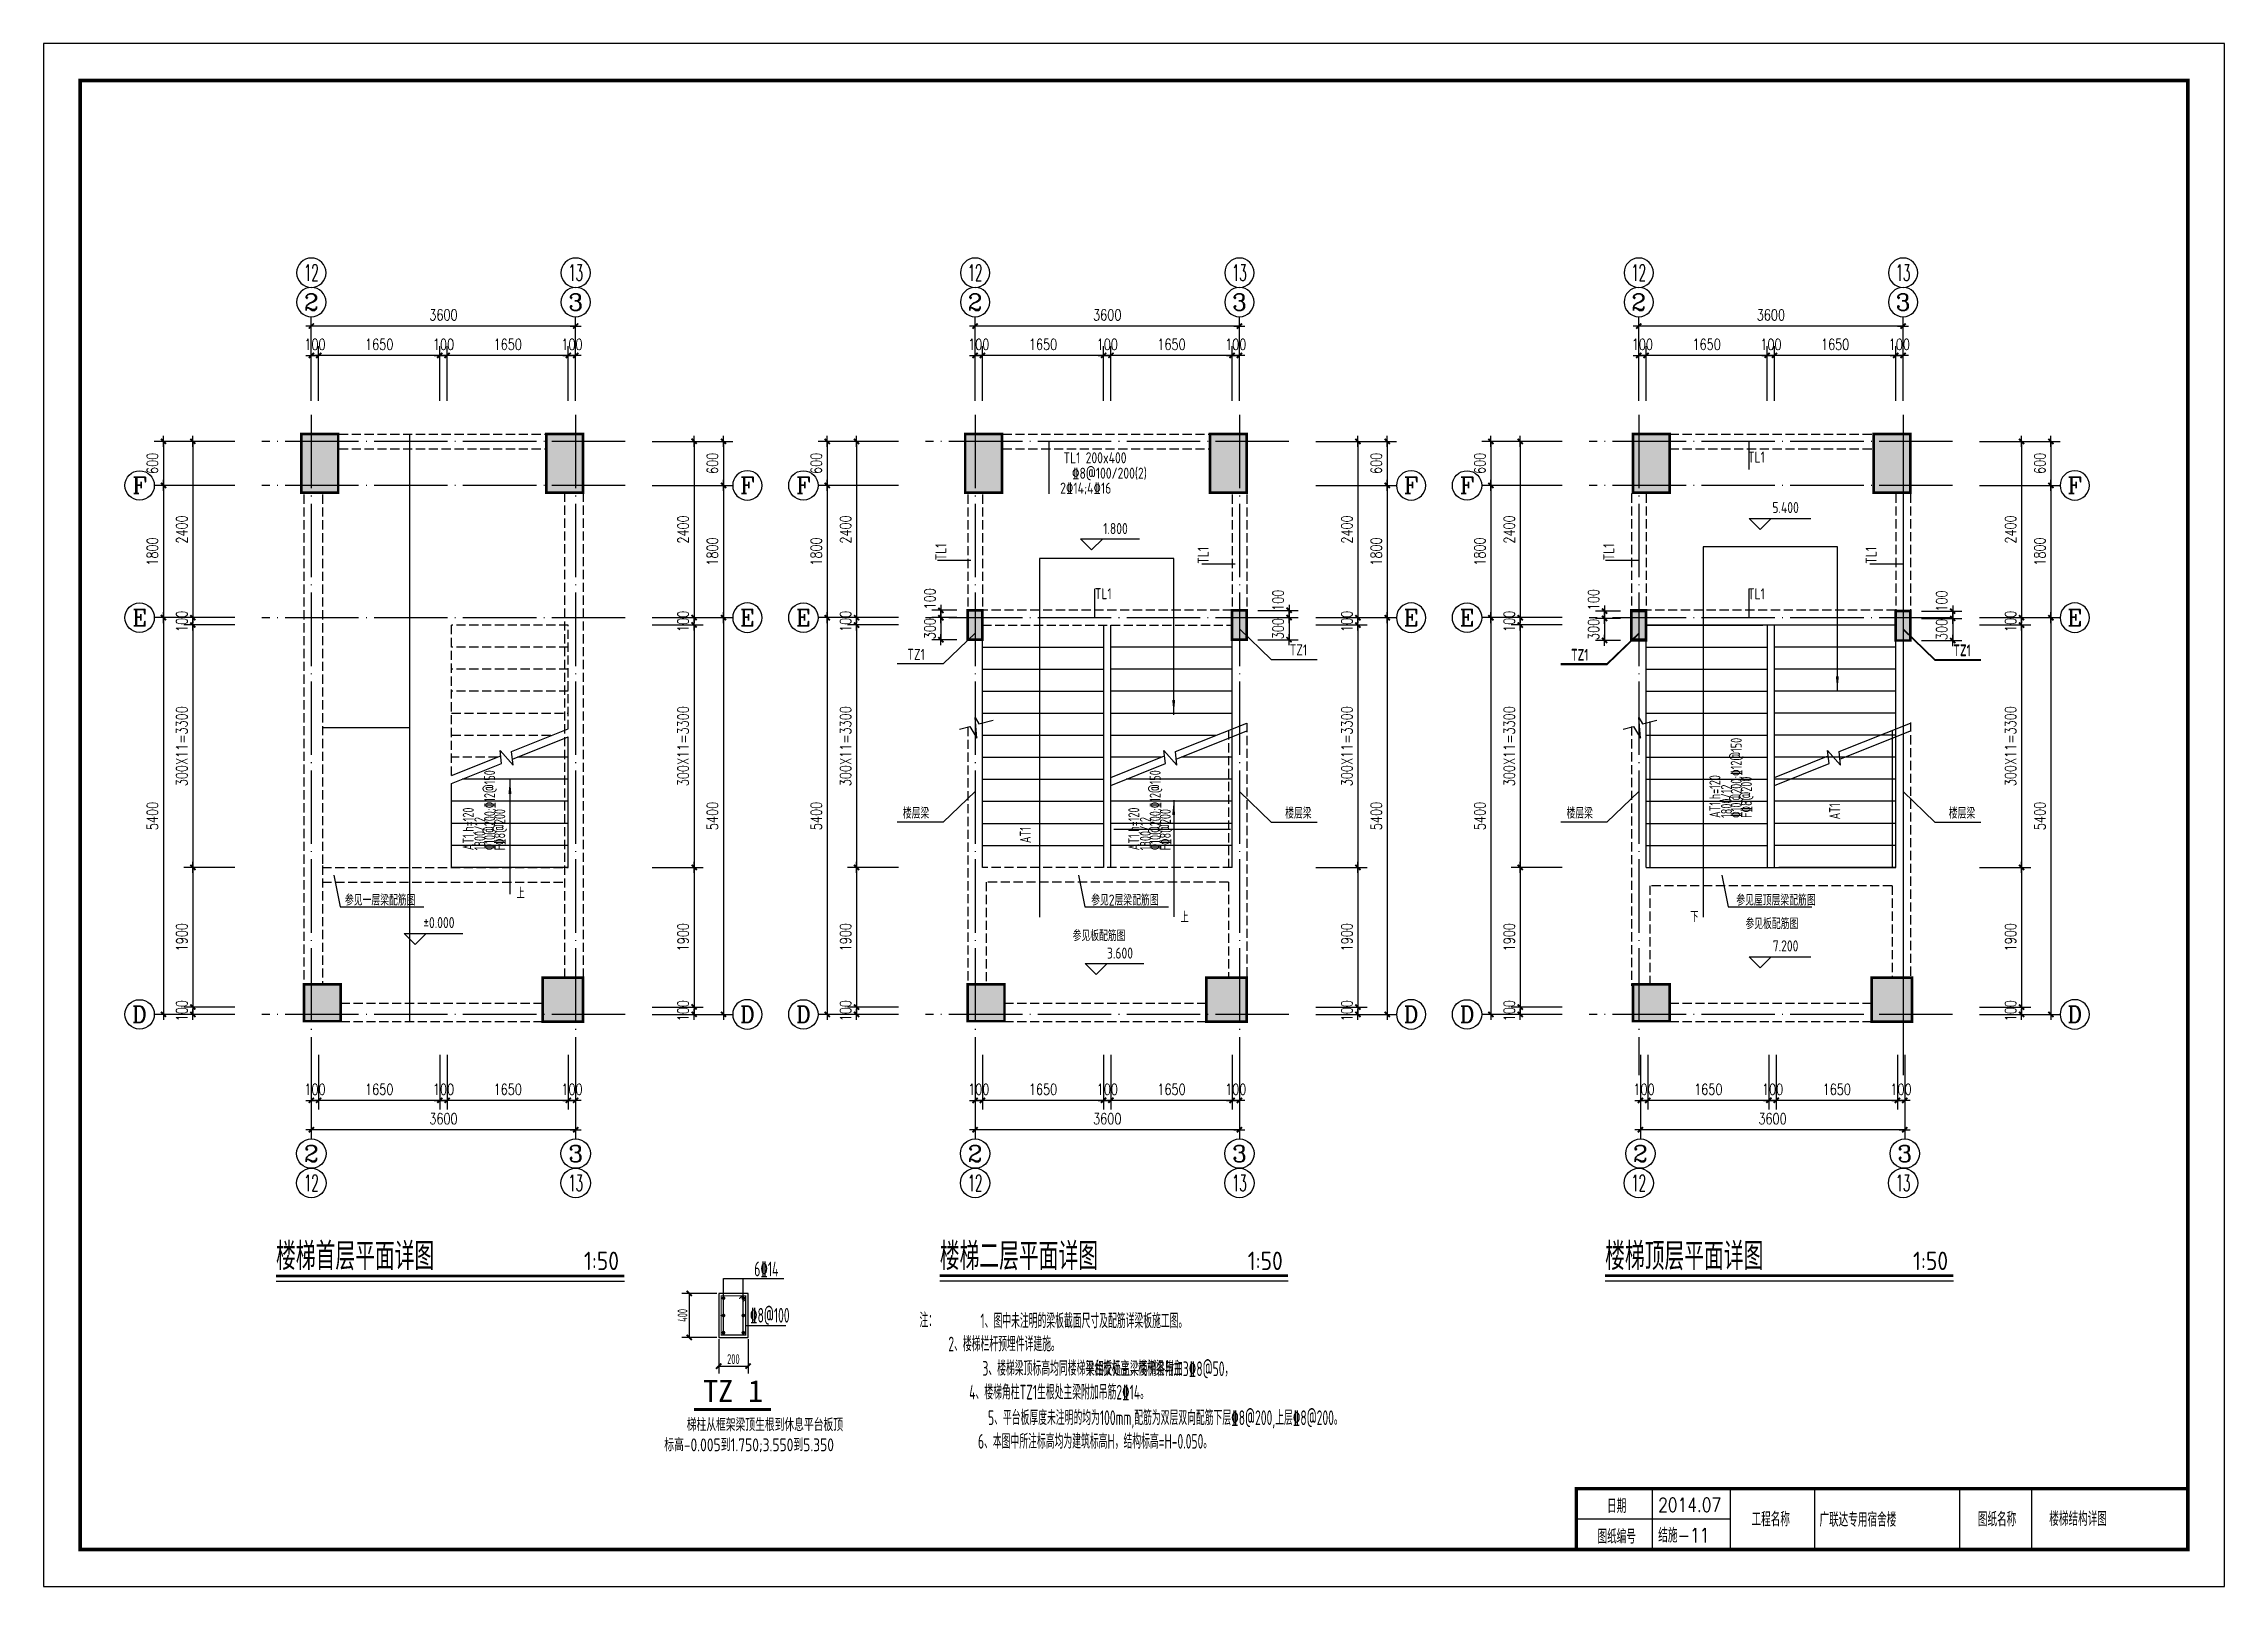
# Model space of a CAD drawing. Extents: x 127019 to 780419, y 327305 to 369305.
# Drawn here: x 721019 to 780419, y 327305 to 369305 of the extents above; entities that cross this region are included whole.
import ezdxf
from ezdxf.enums import TextEntityAlignment as Align

# ---------------------------------------------------------------- set-up
doc = ezdxf.new("R2010")
doc.units = 0
doc.header["$LTSCALE"] = 1000
doc.header["$MEASUREMENT"] = 0
for name, pattern in [('CONTINOUS', [0]), ('DASH', [0.35, 0.25, -0.1]), ('DOTE', [2.42, 2, -0.2, 0.02, -0.2])]:
    doc.linetypes.add(name, pattern=pattern)
doc.layers.get('0').update_dxf_attribs({"linetype": 'CONTINUOUS'})
doc.layers.get('Defpoints').update_dxf_attribs({"linetype": 'CONTINUOUS'})
for name, color, linetype in [('ASHADE', 7, 'CONTINUOUS'), ('AXIS', 3, 'CONTINUOUS'), ('AXIS_TEXT', 7, 'CONTINUOUS'), ('BEAM_DE', 7, 'CONTINUOUS'), ('DIM', 3, 'CONTINUOUS'), ('DIM_SYMB', 3, 'CONTINUOUS'), ('DOTE', 8, 'DOTE'), ('PUB_DIM', 3, 'CONTINUOUS'), ('PUB_TEXT', 7, 'CONTINUOUS'), ('PUB_TITLE', 4, 'CONTINUOUS'), ('REIN', 1, 'CONTINUOUS'), ('STAIR', 2, 'CONTINUOUS'), ('TEXT', 7, 'CONTINUOUS'), ('Z', 1, 'CONTINUOUS'), ('文字', 7, 'CONTINUOUS'), ('柱', 2, 'CONTINUOUS'), ('柱涂实', 54, 'CONTINUOUS'), ('梁', 4, 'CONTINUOUS'), ('梁虚线', 4, 'DASH'), ('梁集中标注', 2, 'CONTINUOUS')]:
    doc.layers.add(name, color=color, linetype=linetype)
doc.styles.add('COMPLEX', font='COMPLEX.shx')
doc.styles.add('DIM_FONT', font='SIMPLEX.shx', dxfattribs={"width": 0.75})
doc.styles.add('FS', font='gbxwxt.shx', dxfattribs={"width": 0.7, "bigfont": 'gbhzfs.shx'})
doc.styles.get("Standard").update_dxf_attribs({"font": 'gbxwxt.shx', "bigfont": 'gbhzfs.shx'})
doc.styles.add('TSSD_Rein', font='tssdeng.shx', dxfattribs={"width": 0.6, "bigfont": 'gbhzfs.shx'})
doc.styles.add('国标仿宋', font='SIMPLEX.shx', dxfattribs={"width": 0.75, "bigfont": 'gbhzfs.shx'})
doc.styles.add('宋体', font='', dxfattribs={"width": 0.8})
doc.styles.get('宋体').set_extended_font_data('NSimSun')
doc.dimstyles.new('DIMN', dxfattribs={"dimtxt": 300, "dimasz": 1, "dimexe": 250, "dimexo": 300, "dimgap": 150, "dimtad": 1, "dimdec": 0, "dimzin": 0, "dimdsep": 46, "dimtxsty": 'DIM_FONT', "dimblk": '_DIMX', "dimcen": 0.09, "dimclrt": 7, "dimadec": 0, "dimazin": 0, "dimtfac": 1, "dimtdec": 0, "dimtix": 1, "dimtmove": 2, "dimatfit": 3, "dimldrblk": '_DIMX', "dimfxl": 0, "dimtolj": 1, "dimtzin": 0, "dimarcsym": 0})

msp = doc.modelspace()

# ---------------------------------------------------------------- texts
at = {"layer": 'AXIS_TEXT', "insert": (738421.8, 334682.2), "char_height": 270, "attachment_point": 5, "rotation": 90, "style": 'FS'}
msp.add_mtext('400', dxfattribs=at)
at = {"layer": 'AXIS_TEXT', "insert": (739807.5, 333492), "char_height": 270, "attachment_point": 5, "style": 'FS'}
msp.add_mtext('200', dxfattribs=at)
at = {"layer": 'PUB_DIM', "color": 7, "style": '国标仿宋', "width": 0.75}
for s, p in [('上', (734011.5, 346191.1)), ('上', (752096.8, 345540.3)), ('下', (765982.2, 345540.3))]:
    msp.add_text(s, height=300, dxfattribs=at).set_placement(p, align=Align.MIDDLE)
at = {"layer": 'PUB_TEXT', "style": 'TSSD_Rein', "width": 0.8}
for s, height, p in [('TL1', 300, (767900.8, 357809.2)), ('TL1 200x400', 300, (750515.3, 357790)), ('%%1328@100/200(2)', 300, (751070, 357370.8)), ('2%%13214;4%%13216', 300, (750100.3, 356964.2)), ('TL1', 300, (750111.4, 354091.2)), ('TL1', 300, (767900.8, 354087.3)), ('梯柱从框架梁顶生根到休息平台板顶', 350, (742793, 331425.1)), ('标高-0.005到1.750;3.550到5.350', 350, (742546.5, 330877.7))]:
    msp.add_text(s, height=height, dxfattribs=at).set_placement(p, align=Align.BOTTOM_RIGHT)
at = {"layer": 'PUB_TEXT', "style": 'TSSD_Rein'}
for s, height, width, p in [('5.400', 300, 0.8, (768467.4, 356676.2)), ('1.800', 300, 0.8, (750215.2, 356104.1)), ('TZ1', 300, 0.8, (755197.5, 352799.8)), ('TZ1', 300, 0.8, (773274.1, 352799.8)), ('TZ1', 300, 0.8, (773274.1, 352778.9)), ('TZ1', 300, 0.8, (744783.7, 352678.8)), ('TZ1', 300, 0.8, (762860.3, 352678.8)), ('TZ1', 300, 0.8, (762860.3, 352657.9)), ('楼层梁', 300, 0.8, (744783.7, 348371.5)), ('楼层梁', 300, 0.8, (755197.5, 348371.5)), ('楼层梁', 300, 0.8, (762860.3, 348371.5)), ('楼层梁', 300, 0.8, (773274.1, 348371.5)), ('参见一层梁配筋图', 300, 0.8, (730186.8, 346004.8)), ('参见2层梁配筋图', 300, 0.8, (750470.4, 346004.8)), ('参见屋顶层梁配筋图', 300, 0.8, (768204.9, 346004.8)), ('%%p0.000', 300, 0.8, (731785.3, 345376.7)), ('参见板配筋图', 300, 0.8, (749766.8, 345037)), ('参见板配筋图', 300, 0.8, (768093.3, 345363.3)), ('3.600', 300, 0.8, (750337.9, 344545.8)), ('7.200', 300, 0.8, (768467.4, 344742.1)), ('注：', 400, 0.6, (745115.6, 334573.9)), ('1、图中未注明的梁板截面尺寸及配筋详梁板施工图。', 400, 0.6, (749354.2, 334553.8)), ('3、楼梯梁顶标高均同楼梯平台板标高，楼梯梁与主', 400, 0.6, (749312, 333256.2)), ('梁相交处主梁两侧各附加3%%1328@50， ', 400, 0.6, (751489.9, 333231.9)), ('4、楼梯角柱TZ1生根处主梁附加吊筋2%%13214。', 400, 0.6, (748678.7, 332612)), ('5、平台板厚度未注明的均为100mm,配筋为双层双向配筋下层%%1328@200,上层%%1328@200。', 400, 0.6, (751574, 331881.9)), ('6、本图中所注标高均为建筑标高H，结构标高=H-0.050。', 400, 0.6, (749658.9, 331268.9))]:
    msp.add_text(s, height=height, dxfattribs=dict(at, width=width)).set_placement(p, align=Align.MIDDLE)
at = {"layer": 'PUB_TEXT', "style": 'TSSD_Rein', "width": 0.8}
for p in [(745698.5, 355697.5), (752843.5, 355603.1), (763890.2, 355697.5), (771035.2, 355603.1)]:
    msp.add_text('TL1', height=300, rotation=90, dxfattribs=at).set_placement(p, align=Align.BOTTOM_RIGHT)
at = {"layer": 'PUB_TEXT'}
for s, height, p in [('楼梯首层平面详图', 748.03, (727350.2, 335916.9)), ('1:50', 500, (735737.6, 335916.9)), ('楼梯二层平面详图', 748.03, (745429.6, 335916.9)), ('1:50', 500, (753817, 335916.9)), ('楼梯顶层平面详图', 748.03, (763551.5, 335916.9)), ('1:50', 500, (771938.9, 335916.9))]:
    msp.add_text(s, height=height, dxfattribs=at).set_placement(p)
at = {"layer": 'PUB_TEXT', "style": 'TSSD_Rein', "width": 0.6}
msp.add_text('6%%13214', height=400, dxfattribs=at).set_placement((741034.3, 335745.6), align=Align.RIGHT)
for s, p in [('%%1328@100', (740259.4, 334484.6)), ('2、楼梯栏杆预埋件详建施。', (745662.7, 333704.1))]:
    msp.add_text(s, height=400, dxfattribs=at).set_placement(p)
at = {"layer": '文字', "style": '宋体'}
msp.add_text('TZ 1', height=600, dxfattribs=at).set_placement((738982.8, 332324.8, 0))
at = {"layer": '文字', "style": '国标仿宋', "width": 0.8}
for s, p in [('日期', (763866.8, 329300.7)), ('工程名称', (768062.5, 328940.5)), ('图纸名称', (774226.5, 328939)), ('图纸编号', (763866.8, 328469.1))]:
    msp.add_text(s, height=385, dxfattribs=at).set_placement(p, align=Align.CENTER)
for s, p in [('2014.07', (764996.9, 329334.2)), ('广联达专用宿舍楼', (769389.7, 328928.3)), ('楼梯结构详图', (775649.4, 328951.4)), ('结施-11', (764996.9, 328502.6))]:
    msp.add_text(s, height=385, dxfattribs=at).set_placement(p)
at = {"layer": '梁集中标注', "style": 'TSSD_Rein', "width": 0.7}
for s, p in [('%%13210@200;%%13212@150', (767273, 348226.7)), ('%%13210@200;%%13212@150', (733317.4, 347343.9)), ('%%13210@200;%%13212@150', (751446, 347343.9)), ('AT1,h=120', (766691.1, 348226.7)), ('F%%1328@200', (767549.8, 348226.7)), ('1800/12', (767006.4, 348226.7)), ('AT1,h=120', (732735.5, 347343.9)), ('1800/12', (733050.8, 347343.9)), ('F%%1328@200', (733594.2, 347343.9)), ('AT1,h=120', (750864.1, 347343.9)), ('1800/12', (751179.4, 347343.9)), ('F%%1328@200', (751722.8, 347343.9)), ('AT1 ', (769954.7, 348186.2)), ('AT1 ', (747909.9, 347540.9))]:
    msp.add_text(s, height=300, rotation=90, dxfattribs=at).set_placement(p)

# ---------------------------------------------------------------- blocks, each defined once
blk = doc.blocks.new('DIM-QZ')
at = {"layer": 'Z', "color": 4, "const_width": 50}
blk.add_lwpolyline([(-71, -71), (71, 71)], dxfattribs=at)
blk = doc.blocks.new('_REINBK')
blk.add_point((0, 0))
blk = doc.blocks.new('_arrow')
blk.add_solid([(0, 0), (-1, 0.1), (-1, -0.1)])
blk = doc.blocks.new('_DIMX')
blk.add_line((-150, 0), (150, 0))
at = {"const_width": 50}
blk.add_lwpolyline([(-70, -70), (70, 70)], dxfattribs=at)
blk = doc.blocks.new('*D199')
at = {"layer": 'Defpoints', "color": 0, "transparency": 16777216}
for p in [(726529, 357278), (724284, 353678), (726529, 353678)]:
    blk.add_point(p, dxfattribs=at)
at = {"layer": 'PUB_DIM', "color": 0, "lineweight": -2, "transparency": 16777216}
for p, q in [((726229, 357278), (724034, 357278)), ((724284, 357277), (724284, 353679)), ((726229, 353678), (724034, 353678))]:
    blk.add_line(p, q, dxfattribs=at)
for p, rotation in [((724284, 357278), 90), ((724284, 353678), 270)]:
    blk.add_blockref('_DIMX', p, dxfattribs=dict(at, rotation=rotation))
at = {"layer": 'PUB_DIM', "color": 7, "transparency": 16777216, "insert": (723984, 355478), "char_height": 300, "attachment_point": 5, "rotation": 90, "style": 'DIM_FONT'}
blk.add_mtext('\\A1;1800', dxfattribs=at)
blk = doc.blocks.new('*D198')
at = {"layer": 'Defpoints', "color": 0, "transparency": 16777216}
for p in [(726529, 353678), (724284, 342878), (726529, 342878)]:
    blk.add_point(p, dxfattribs=at)
at = {"layer": 'PUB_DIM', "color": 0, "lineweight": -2, "transparency": 16777216}
for p, q in [((726229, 353678), (724034, 353678)), ((724284, 353677), (724284, 342879)), ((726229, 342878), (724034, 342878))]:
    blk.add_line(p, q, dxfattribs=at)
for p, rotation in [((724284, 353678), 90), ((724284, 342878), 270)]:
    blk.add_blockref('_DIMX', p, dxfattribs=dict(at, rotation=rotation))
at = {"layer": 'PUB_DIM', "color": 7, "transparency": 16777216, "insert": (723984, 348278), "char_height": 300, "attachment_point": 5, "rotation": 90, "style": 'DIM_FONT'}
blk.add_mtext('\\A1;5400', dxfattribs=at)
blk = doc.blocks.new('*D197')
at = {"layer": 'Defpoints', "color": 0, "transparency": 16777216}
for p in [(726529, 353478), (725084, 346878), (726529, 346878)]:
    blk.add_point(p, dxfattribs=at)
at = {"layer": 'PUB_DIM', "color": 0, "lineweight": -2, "transparency": 16777216}
for p, q in [((726229, 353478), (724834, 353478)), ((725084, 353477), (725084, 346879)), ((726229, 346878), (724834, 346878))]:
    blk.add_line(p, q, dxfattribs=at)
for p, rotation in [((725084, 353478), 90), ((725084, 346878), 270)]:
    blk.add_blockref('_DIMX', p, dxfattribs=dict(at, rotation=rotation))
at = {"layer": 'PUB_DIM', "color": 7, "transparency": 16777216, "insert": (724784, 350178), "char_height": 300, "attachment_point": 5, "rotation": 90, "style": 'DIM_FONT'}
blk.add_mtext('\\A1;300X11=3300', dxfattribs=at)
blk = doc.blocks.new('_axiso')
blk.add_circle((0, 0), 0.5)
at = {"layer": 'AXIS_TEXT', "style": 'COMPLEX', "width": 1.041667}
blk.add_attdef('A', text='', height=0.56, dxfattribs=at).set_placement((-0.25, -0.28), (0.25, -0.28), align=Align.FIT)
blk = doc.blocks.new('*D196')
at = {"layer": 'Defpoints', "color": 0, "transparency": 16777216}
for p in [(725084, 353678), (726529, 353678), (726529, 353478)]:
    blk.add_point(p, dxfattribs=at)
at = {"layer": 'PUB_DIM', "color": 0, "lineweight": -2, "transparency": 16777216}
for p, q in [((726229, 353678), (724834, 353678)), ((726229, 353478), (724834, 353478)), ((725084, 353679), (725084, 353680)), ((725084, 353478), (725084, 353678)), ((725084, 353477), (725084, 353476))]:
    blk.add_line(p, q, dxfattribs=at)
for p, rotation in [((725084, 353678), 270), ((725084, 353478), 90)]:
    blk.add_blockref('_DIMX', p, dxfattribs=dict(at, rotation=rotation))
at = {"layer": 'PUB_DIM', "color": 7, "transparency": 16777216, "insert": (724784, 353578), "char_height": 300, "attachment_point": 5, "rotation": 90, "style": 'DIM_FONT'}
blk.add_mtext('\\A1;100', dxfattribs=at)
blk = doc.blocks.new('*D195')
at = {"layer": 'Defpoints', "color": 0, "transparency": 16777216}
for p in [(726529, 358478), (725084, 353678), (726529, 353678)]:
    blk.add_point(p, dxfattribs=at)
at = {"layer": 'PUB_DIM', "color": 0, "lineweight": -2, "transparency": 16777216}
for p, q in [((726229, 358478), (724834, 358478)), ((725084, 358477), (725084, 353679)), ((726229, 353678), (724834, 353678))]:
    blk.add_line(p, q, dxfattribs=at)
for p, rotation in [((725084, 358478), 90), ((725084, 353678), 270)]:
    blk.add_blockref('_DIMX', p, dxfattribs=dict(at, rotation=rotation))
at = {"layer": 'PUB_DIM', "color": 7, "transparency": 16777216, "insert": (724784, 356078), "char_height": 300, "attachment_point": 5, "rotation": 90, "style": 'DIM_FONT'}
blk.add_mtext('\\A1;2400', dxfattribs=at)
blk = doc.blocks.new('*D194')
at = {"layer": 'Defpoints', "color": 0, "transparency": 16777216}
for p in [(726529, 346878), (725084, 343078), (726529, 343078)]:
    blk.add_point(p, dxfattribs=at)
at = {"layer": 'PUB_DIM', "color": 0, "lineweight": -2, "transparency": 16777216}
for p, q in [((726229, 346878), (724834, 346878)), ((725084, 346877), (725084, 343079)), ((726229, 343078), (724834, 343078))]:
    blk.add_line(p, q, dxfattribs=at)
for p, rotation in [((725084, 346878), 90), ((725084, 343078), 270)]:
    blk.add_blockref('_DIMX', p, dxfattribs=dict(at, rotation=rotation))
at = {"layer": 'PUB_DIM', "color": 7, "transparency": 16777216, "insert": (724784, 344978), "char_height": 300, "attachment_point": 5, "rotation": 90, "style": 'DIM_FONT'}
blk.add_mtext('\\A1;1900', dxfattribs=at)
blk = doc.blocks.new('*D193')
at = {"layer": 'Defpoints', "color": 0, "transparency": 16777216}
for p in [(725084, 342878), (726529, 343078), (726529, 342878)]:
    blk.add_point(p, dxfattribs=at)
at = {"layer": 'PUB_DIM', "color": 0, "lineweight": -2, "transparency": 16777216}
for p, q in [((726229, 343078), (724834, 343078)), ((726229, 342878), (724834, 342878)), ((725084, 343079), (725084, 343080)), ((725084, 343078), (725084, 342878)), ((725084, 342877), (725084, 342876))]:
    blk.add_line(p, q, dxfattribs=at)
for p, rotation in [((725084, 343078), 270), ((725084, 342878), 90)]:
    blk.add_blockref('_DIMX', p, dxfattribs=dict(at, rotation=rotation))
at = {"layer": 'PUB_DIM', "color": 7, "transparency": 16777216, "insert": (724784, 342978), "char_height": 300, "attachment_point": 5, "rotation": 90, "style": 'DIM_FONT'}
blk.add_mtext('\\A1;100', dxfattribs=at)
blk = doc.blocks.new('*D192')
at = {"layer": 'Defpoints', "color": 0, "transparency": 16777216}
for p in [(725729, 358478), (724284, 357278), (725729, 357278)]:
    blk.add_point(p, dxfattribs=at)
at = {"layer": 'PUB_DIM', "color": 0, "lineweight": -2, "transparency": 16777216}
for p, q in [((725429, 358478), (724034, 358478)), ((724284, 358477), (724284, 357279)), ((725429, 357278), (724034, 357278))]:
    blk.add_line(p, q, dxfattribs=at)
for p, rotation in [((724284, 358478), 90), ((724284, 357278), 270)]:
    blk.add_blockref('_DIMX', p, dxfattribs=dict(at, rotation=rotation))
at = {"layer": 'PUB_DIM', "color": 7, "transparency": 16777216, "insert": (723984, 357878), "char_height": 300, "attachment_point": 5, "rotation": 90, "style": 'DIM_FONT'}
blk.add_mtext('\\A1;600', dxfattribs=at)
blk = doc.blocks.new('*D191')
at = {"layer": 'Defpoints', "color": 0, "transparency": 16777216}
for p in [(738093, 358478), (738093, 357278), (739538, 357278)]:
    blk.add_point(p, dxfattribs=at)
at = {"layer": 'PUB_DIM', "color": 0, "lineweight": -2, "transparency": 16777216}
for p, q in [((738393, 358478), (739788, 358478)), ((739538, 358477), (739538, 357279)), ((738393, 357278), (739788, 357278))]:
    blk.add_line(p, q, dxfattribs=at)
for p, rotation in [((739538, 358478), 90), ((739538, 357278), 270)]:
    blk.add_blockref('_DIMX', p, dxfattribs=dict(at, rotation=rotation))
at = {"layer": 'PUB_DIM', "color": 7, "transparency": 16777216, "insert": (739238, 357878), "char_height": 300, "attachment_point": 5, "rotation": 90, "style": 'DIM_FONT'}
blk.add_mtext('\\A1;600', dxfattribs=at)
blk = doc.blocks.new('*D190')
at = {"layer": 'Defpoints', "color": 0, "transparency": 16777216}
for p in [(737293, 343078), (737293, 342878), (738738, 342878)]:
    blk.add_point(p, dxfattribs=at)
at = {"layer": 'PUB_DIM', "color": 0, "lineweight": -2, "transparency": 16777216}
for p, q in [((737593, 343078), (738988, 343078)), ((737593, 342878), (738988, 342878)), ((738738, 343079), (738738, 343080)), ((738738, 343078), (738738, 342878)), ((738738, 342877), (738738, 342876))]:
    blk.add_line(p, q, dxfattribs=at)
for p, rotation in [((738738, 343078), 270), ((738738, 342878), 90)]:
    blk.add_blockref('_DIMX', p, dxfattribs=dict(at, rotation=rotation))
at = {"layer": 'PUB_DIM', "color": 7, "transparency": 16777216, "insert": (738438, 342978), "char_height": 300, "attachment_point": 5, "rotation": 90, "style": 'DIM_FONT'}
blk.add_mtext('\\A1;100', dxfattribs=at)
blk = doc.blocks.new('*D189')
at = {"layer": 'Defpoints', "color": 0, "transparency": 16777216}
for p in [(737293, 346878), (737293, 343078), (738738, 343078)]:
    blk.add_point(p, dxfattribs=at)
at = {"layer": 'PUB_DIM', "color": 0, "lineweight": -2, "transparency": 16777216}
for p, q in [((737593, 346878), (738988, 346878)), ((738738, 346877), (738738, 343079)), ((737593, 343078), (738988, 343078))]:
    blk.add_line(p, q, dxfattribs=at)
for p, rotation in [((738738, 346878), 90), ((738738, 343078), 270)]:
    blk.add_blockref('_DIMX', p, dxfattribs=dict(at, rotation=rotation))
at = {"layer": 'PUB_DIM', "color": 7, "transparency": 16777216, "insert": (738438, 344978), "char_height": 300, "attachment_point": 5, "rotation": 90, "style": 'DIM_FONT'}
blk.add_mtext('\\A1;1900', dxfattribs=at)
blk = doc.blocks.new('*D188')
at = {"layer": 'Defpoints', "color": 0, "transparency": 16777216}
for p in [(737293, 358478), (737293, 353678), (738738, 353678)]:
    blk.add_point(p, dxfattribs=at)
at = {"layer": 'PUB_DIM', "color": 0, "lineweight": -2, "transparency": 16777216}
for p, q in [((737593, 358478), (738988, 358478)), ((738738, 358477), (738738, 353679)), ((737593, 353678), (738988, 353678))]:
    blk.add_line(p, q, dxfattribs=at)
for p, rotation in [((738738, 358478), 90), ((738738, 353678), 270)]:
    blk.add_blockref('_DIMX', p, dxfattribs=dict(at, rotation=rotation))
at = {"layer": 'PUB_DIM', "color": 7, "transparency": 16777216, "insert": (738438, 356078), "char_height": 300, "attachment_point": 5, "rotation": 90, "style": 'DIM_FONT'}
blk.add_mtext('\\A1;2400', dxfattribs=at)
blk = doc.blocks.new('*D187')
at = {"layer": 'Defpoints', "color": 0, "transparency": 16777216}
for p in [(737293, 353678), (737293, 353478), (738738, 353678)]:
    blk.add_point(p, dxfattribs=at)
at = {"layer": 'PUB_DIM', "color": 0, "lineweight": -2, "transparency": 16777216}
for p, q in [((737593, 353678), (738988, 353678)), ((737593, 353478), (738988, 353478)), ((738738, 353679), (738738, 353680)), ((738738, 353478), (738738, 353678)), ((738738, 353477), (738738, 353476))]:
    blk.add_line(p, q, dxfattribs=at)
for p, rotation in [((738738, 353678), 270), ((738738, 353478), 90)]:
    blk.add_blockref('_DIMX', p, dxfattribs=dict(at, rotation=rotation))
at = {"layer": 'PUB_DIM', "color": 7, "transparency": 16777216, "insert": (738438, 353578), "char_height": 300, "attachment_point": 5, "rotation": 90, "style": 'DIM_FONT'}
blk.add_mtext('\\A1;100', dxfattribs=at)
blk = doc.blocks.new('*D186')
at = {"layer": 'Defpoints', "color": 0, "transparency": 16777216}
for p in [(731811, 360818), (731811, 359281), (732011, 359281)]:
    blk.add_point(p, dxfattribs=at)
at = {"layer": 'PUB_DIM', "color": 0, "lineweight": -2, "transparency": 16777216}
for p, q in [((731810, 360818), (731809, 360818)), ((731811, 359581), (731811, 361068)), ((732011, 360818), (731811, 360818)), ((732011, 359581), (732011, 361068)), ((732012, 360818), (732013, 360818))]:
    blk.add_line(p, q, dxfattribs=at)
blk.add_blockref('_DIMX', (731811, 360818), dxfattribs=at)
at = {"layer": 'PUB_DIM', "color": 0, "lineweight": -2, "transparency": 16777216, "rotation": 180}
blk.add_blockref('_DIMX', (732011, 360818), dxfattribs=at)
at = {"layer": 'PUB_DIM', "color": 7, "transparency": 16777216, "insert": (731911, 361118), "char_height": 300, "attachment_point": 5, "style": 'DIM_FONT'}
blk.add_mtext('\\A1;100', dxfattribs=at)
blk = doc.blocks.new('*D185')
at = {"layer": 'Defpoints', "color": 0, "transparency": 16777216}
for p in [(728511, 360818), (728511, 359281), (731811, 359281)]:
    blk.add_point(p, dxfattribs=at)
at = {"layer": 'PUB_DIM', "color": 0, "lineweight": -2, "transparency": 16777216}
for p, q in [((728511, 359581), (728511, 361068)), ((731810, 360818), (728512, 360818)), ((731811, 359581), (731811, 361068))]:
    blk.add_line(p, q, dxfattribs=at)
at = {"layer": 'PUB_DIM', "color": 0, "lineweight": -2, "transparency": 16777216, "rotation": 180}
blk.add_blockref('_DIMX', (728511, 360818), dxfattribs=at)
at = {"layer": 'PUB_DIM', "color": 0, "lineweight": -2, "transparency": 16777216}
blk.add_blockref('_DIMX', (731811, 360818), dxfattribs=at)
at = {"layer": 'PUB_DIM', "color": 7, "transparency": 16777216, "insert": (730161, 361118), "char_height": 300, "attachment_point": 5, "style": 'DIM_FONT'}
blk.add_mtext('\\A1;1650', dxfattribs=at)
blk = doc.blocks.new('*D184')
at = {"layer": 'Defpoints', "color": 0, "transparency": 16777216}
for p in [(728311, 360818), (728311, 359281), (728511, 359281)]:
    blk.add_point(p, dxfattribs=at)
at = {"layer": 'PUB_DIM', "color": 0, "lineweight": -2, "transparency": 16777216}
for p, q in [((728310, 360818), (728309, 360818)), ((728311, 359581), (728311, 361068)), ((728511, 360818), (728311, 360818)), ((728511, 359581), (728511, 361068)), ((728512, 360818), (728513, 360818))]:
    blk.add_line(p, q, dxfattribs=at)
blk.add_blockref('_DIMX', (728311, 360818), dxfattribs=at)
at = {"layer": 'PUB_DIM', "color": 0, "lineweight": -2, "transparency": 16777216, "rotation": 180}
blk.add_blockref('_DIMX', (728511, 360818), dxfattribs=at)
at = {"layer": 'PUB_DIM', "color": 7, "transparency": 16777216, "insert": (728411, 361118), "char_height": 300, "attachment_point": 5, "style": 'DIM_FONT'}
blk.add_mtext('\\A1;100', dxfattribs=at)
blk = doc.blocks.new('*D183')
at = {"layer": 'Defpoints', "color": 0, "transparency": 16777216}
for p in [(732011, 360818), (732011, 359281), (735311, 359281)]:
    blk.add_point(p, dxfattribs=at)
at = {"layer": 'PUB_DIM', "color": 0, "lineweight": -2, "transparency": 16777216}
for p, q in [((732011, 359581), (732011, 361068)), ((735310, 360818), (732012, 360818)), ((735311, 359581), (735311, 361068))]:
    blk.add_line(p, q, dxfattribs=at)
for p, rotation in [((732011, 360818), 179.999999999998), ((735311, 360818), 359.999999999998)]:
    blk.add_blockref('_DIMX', p, dxfattribs=dict(at, rotation=rotation))
at = {"layer": 'PUB_DIM', "color": 7, "transparency": 16777216, "insert": (733661, 361118), "char_height": 300, "attachment_point": 5, "style": 'DIM_FONT'}
blk.add_mtext('\\A1;1650', dxfattribs=at)
blk = doc.blocks.new('*D182')
at = {"layer": 'Defpoints', "color": 0, "transparency": 16777216}
for p in [(737293, 353478), (737293, 346878), (738738, 346878)]:
    blk.add_point(p, dxfattribs=at)
at = {"layer": 'PUB_DIM', "color": 0, "lineweight": -2, "transparency": 16777216}
for p, q in [((737593, 353478), (738988, 353478)), ((738738, 353477), (738738, 346879)), ((737593, 346878), (738988, 346878))]:
    blk.add_line(p, q, dxfattribs=at)
for p, rotation in [((738738, 353478), 90), ((738738, 346878), 270)]:
    blk.add_blockref('_DIMX', p, dxfattribs=dict(at, rotation=rotation))
at = {"layer": 'PUB_DIM', "color": 7, "transparency": 16777216, "insert": (738438, 350178), "char_height": 300, "attachment_point": 5, "rotation": 90, "style": 'DIM_FONT'}
blk.add_mtext('\\A1;300X11=3300', dxfattribs=at)
blk = doc.blocks.new('*D181')
at = {"layer": 'Defpoints', "color": 0, "transparency": 16777216}
for p in [(737293, 353678), (737293, 342878), (739538, 342878)]:
    blk.add_point(p, dxfattribs=at)
at = {"layer": 'PUB_DIM', "color": 0, "lineweight": -2, "transparency": 16777216}
for p, q in [((737593, 353678), (739788, 353678)), ((739538, 353677), (739538, 342879)), ((737593, 342878), (739788, 342878))]:
    blk.add_line(p, q, dxfattribs=at)
for p, rotation in [((739538, 353678), 90), ((739538, 342878), 270)]:
    blk.add_blockref('_DIMX', p, dxfattribs=dict(at, rotation=rotation))
at = {"layer": 'PUB_DIM', "color": 7, "transparency": 16777216, "insert": (739238, 348278), "char_height": 300, "attachment_point": 5, "rotation": 90, "style": 'DIM_FONT'}
blk.add_mtext('\\A1;5400', dxfattribs=at)
blk = doc.blocks.new('*D180')
at = {"layer": 'Defpoints', "color": 0, "transparency": 16777216}
for p in [(737293, 357278), (737293, 353678), (739538, 353678)]:
    blk.add_point(p, dxfattribs=at)
at = {"layer": 'PUB_DIM', "color": 0, "lineweight": -2, "transparency": 16777216}
for p, q in [((737593, 357278), (739788, 357278)), ((739538, 357277), (739538, 353679)), ((737593, 353678), (739788, 353678))]:
    blk.add_line(p, q, dxfattribs=at)
for p, rotation in [((739538, 357278), 90), ((739538, 353678), 270)]:
    blk.add_blockref('_DIMX', p, dxfattribs=dict(at, rotation=rotation))
at = {"layer": 'PUB_DIM', "color": 7, "transparency": 16777216, "insert": (739238, 355478), "char_height": 300, "attachment_point": 5, "rotation": 90, "style": 'DIM_FONT'}
blk.add_mtext('\\A1;1800', dxfattribs=at)
blk = doc.blocks.new('*D179')
at = {"layer": 'Defpoints', "color": 0, "transparency": 16777216}
for p in [(735311, 360818), (735311, 359281), (735511, 359281)]:
    blk.add_point(p, dxfattribs=at)
at = {"layer": 'PUB_DIM', "color": 0, "lineweight": -2, "transparency": 16777216}
for p, q in [((735310, 360818), (735309, 360818)), ((735311, 359581), (735311, 361068)), ((735511, 360818), (735311, 360818)), ((735511, 359581), (735511, 361068)), ((735512, 360818), (735513, 360818))]:
    blk.add_line(p, q, dxfattribs=at)
blk.add_blockref('_DIMX', (735311, 360818), dxfattribs=at)
at = {"layer": 'PUB_DIM', "color": 0, "lineweight": -2, "transparency": 16777216, "rotation": 180}
blk.add_blockref('_DIMX', (735511, 360818), dxfattribs=at)
at = {"layer": 'PUB_DIM', "color": 7, "transparency": 16777216, "insert": (735411, 361118), "char_height": 300, "attachment_point": 5, "style": 'DIM_FONT'}
blk.add_mtext('\\A1;100', dxfattribs=at)
blk = doc.blocks.new('*D178')
at = {"layer": 'Defpoints', "color": 0, "transparency": 16777216}
for p in [(728311, 361618), (728311, 359281), (735511, 359281)]:
    blk.add_point(p, dxfattribs=at)
at = {"layer": 'PUB_DIM', "color": 0, "lineweight": -2, "transparency": 16777216}
for p, q in [((728311, 359581), (728311, 361868)), ((735511, 359581), (735511, 361868)), ((735510, 361618), (728312, 361618))]:
    blk.add_line(p, q, dxfattribs=at)
for p, rotation in [((728311, 361618), 179.9999999999991), ((735511, 361618), 359.9999999999991)]:
    blk.add_blockref('_DIMX', p, dxfattribs=dict(at, rotation=rotation))
at = {"layer": 'PUB_DIM', "color": 7, "transparency": 16777216, "insert": (731911, 361918), "char_height": 300, "attachment_point": 5, "style": 'DIM_FONT'}
blk.add_mtext('\\A1;3600', dxfattribs=at)
blk = doc.blocks.new('*D177')
at = {"layer": 'Defpoints', "color": 0, "transparency": 16777216}
for p in [(746391, 361618), (746391, 359281), (753591, 359281)]:
    blk.add_point(p, dxfattribs=at)
at = {"layer": 'PUB_DIM', "color": 0, "lineweight": -2, "transparency": 16777216}
for p, q in [((746391, 359581), (746391, 361868)), ((753591, 359581), (753591, 361868)), ((753590, 361618), (746392, 361618))]:
    blk.add_line(p, q, dxfattribs=at)
for p, rotation in [((746391, 361618), 179.9999999999991), ((753591, 361618), 359.9999999999991)]:
    blk.add_blockref('_DIMX', p, dxfattribs=dict(at, rotation=rotation))
at = {"layer": 'PUB_DIM', "color": 7, "transparency": 16777216, "insert": (749991, 361918), "char_height": 300, "attachment_point": 5, "style": 'DIM_FONT'}
blk.add_mtext('\\A1;3600', dxfattribs=at)
blk = doc.blocks.new('*D176')
at = {"layer": 'Defpoints', "color": 0, "transparency": 16777216}
for p in [(753391, 360818), (753391, 359281), (753591, 359281)]:
    blk.add_point(p, dxfattribs=at)
at = {"layer": 'PUB_DIM', "color": 0, "lineweight": -2, "transparency": 16777216}
for p, q in [((753390, 360818), (753389, 360818)), ((753391, 359581), (753391, 361068)), ((753591, 360818), (753391, 360818)), ((753591, 359581), (753591, 361068)), ((753592, 360818), (753593, 360818))]:
    blk.add_line(p, q, dxfattribs=at)
blk.add_blockref('_DIMX', (753391, 360818), dxfattribs=at)
at = {"layer": 'PUB_DIM', "color": 0, "lineweight": -2, "transparency": 16777216, "rotation": 180}
blk.add_blockref('_DIMX', (753591, 360818), dxfattribs=at)
at = {"layer": 'PUB_DIM', "color": 7, "transparency": 16777216, "insert": (753491, 361118), "char_height": 300, "attachment_point": 5, "style": 'DIM_FONT'}
blk.add_mtext('\\A1;100', dxfattribs=at)
blk = doc.blocks.new('*D175')
at = {"layer": 'Defpoints', "color": 0, "transparency": 16777216}
for p in [(755372, 357278), (755372, 353678), (757618, 353678)]:
    blk.add_point(p, dxfattribs=at)
at = {"layer": 'PUB_DIM', "color": 0, "lineweight": -2, "transparency": 16777216}
for p, q in [((755672, 357278), (757868, 357278)), ((757618, 357277), (757618, 353679)), ((755672, 353678), (757868, 353678))]:
    blk.add_line(p, q, dxfattribs=at)
for p, rotation in [((757618, 357278), 90), ((757618, 353678), 270)]:
    blk.add_blockref('_DIMX', p, dxfattribs=dict(at, rotation=rotation))
at = {"layer": 'PUB_DIM', "color": 7, "transparency": 16777216, "insert": (757318, 355478), "char_height": 300, "attachment_point": 5, "rotation": 90, "style": 'DIM_FONT'}
blk.add_mtext('\\A1;1800', dxfattribs=at)
blk = doc.blocks.new('*D174')
at = {"layer": 'Defpoints', "color": 0, "transparency": 16777216}
for p in [(755372, 353678), (755372, 342878), (757618, 342878)]:
    blk.add_point(p, dxfattribs=at)
at = {"layer": 'PUB_DIM', "color": 0, "lineweight": -2, "transparency": 16777216}
for p, q in [((755672, 353678), (757868, 353678)), ((757618, 353677), (757618, 342879)), ((755672, 342878), (757868, 342878))]:
    blk.add_line(p, q, dxfattribs=at)
for p, rotation in [((757618, 353678), 90), ((757618, 342878), 270)]:
    blk.add_blockref('_DIMX', p, dxfattribs=dict(at, rotation=rotation))
at = {"layer": 'PUB_DIM', "color": 7, "transparency": 16777216, "insert": (757318, 348278), "char_height": 300, "attachment_point": 5, "rotation": 90, "style": 'DIM_FONT'}
blk.add_mtext('\\A1;5400', dxfattribs=at)
blk = doc.blocks.new('*D173')
at = {"layer": 'Defpoints', "color": 0, "transparency": 16777216}
for p in [(755372, 353478), (755372, 346878), (756818, 346878)]:
    blk.add_point(p, dxfattribs=at)
at = {"layer": 'PUB_DIM', "color": 0, "lineweight": -2, "transparency": 16777216}
for p, q in [((755672, 353478), (757068, 353478)), ((756818, 353477), (756818, 346879)), ((755672, 346878), (757068, 346878))]:
    blk.add_line(p, q, dxfattribs=at)
for p, rotation in [((756818, 353478), 90), ((756818, 346878), 270)]:
    blk.add_blockref('_DIMX', p, dxfattribs=dict(at, rotation=rotation))
at = {"layer": 'PUB_DIM', "color": 7, "transparency": 16777216, "insert": (756518, 350178), "char_height": 300, "attachment_point": 5, "rotation": 90, "style": 'DIM_FONT'}
blk.add_mtext('\\A1;300X11=3300', dxfattribs=at)
blk = doc.blocks.new('*D172')
at = {"layer": 'Defpoints', "color": 0, "transparency": 16777216}
for p in [(750091, 360818), (750091, 359281), (753391, 359281)]:
    blk.add_point(p, dxfattribs=at)
at = {"layer": 'PUB_DIM', "color": 0, "lineweight": -2, "transparency": 16777216}
for p, q in [((750091, 359581), (750091, 361068)), ((753390, 360818), (750092, 360818)), ((753391, 359581), (753391, 361068))]:
    blk.add_line(p, q, dxfattribs=at)
for p, rotation in [((750091, 360818), 179.999999999998), ((753391, 360818), 359.999999999998)]:
    blk.add_blockref('_DIMX', p, dxfattribs=dict(at, rotation=rotation))
at = {"layer": 'PUB_DIM', "color": 7, "transparency": 16777216, "insert": (751741, 361118), "char_height": 300, "attachment_point": 5, "style": 'DIM_FONT'}
blk.add_mtext('\\A1;1650', dxfattribs=at)
blk = doc.blocks.new('*D171')
at = {"layer": 'Defpoints', "color": 0, "transparency": 16777216}
for p in [(746391, 360818), (746391, 359281), (746591, 359281)]:
    blk.add_point(p, dxfattribs=at)
at = {"layer": 'PUB_DIM', "color": 0, "lineweight": -2, "transparency": 16777216}
for p, q in [((746390, 360818), (746389, 360818)), ((746391, 359581), (746391, 361068)), ((746591, 360818), (746391, 360818)), ((746591, 359581), (746591, 361068)), ((746592, 360818), (746593, 360818))]:
    blk.add_line(p, q, dxfattribs=at)
blk.add_blockref('_DIMX', (746391, 360818), dxfattribs=at)
at = {"layer": 'PUB_DIM', "color": 0, "lineweight": -2, "transparency": 16777216, "rotation": 180}
blk.add_blockref('_DIMX', (746591, 360818), dxfattribs=at)
at = {"layer": 'PUB_DIM', "color": 7, "transparency": 16777216, "insert": (746491, 361118), "char_height": 300, "attachment_point": 5, "style": 'DIM_FONT'}
blk.add_mtext('\\A1;100', dxfattribs=at)
blk = doc.blocks.new('*D170')
at = {"layer": 'Defpoints', "color": 0, "transparency": 16777216}
for p in [(746591, 360818), (746591, 359281), (749891, 359281)]:
    blk.add_point(p, dxfattribs=at)
at = {"layer": 'PUB_DIM', "color": 0, "lineweight": -2, "transparency": 16777216}
for p, q in [((746591, 359581), (746591, 361068)), ((749890, 360818), (746592, 360818)), ((749891, 359581), (749891, 361068))]:
    blk.add_line(p, q, dxfattribs=at)
at = {"layer": 'PUB_DIM', "color": 0, "lineweight": -2, "transparency": 16777216, "rotation": 180}
blk.add_blockref('_DIMX', (746591, 360818), dxfattribs=at)
at = {"layer": 'PUB_DIM', "color": 0, "lineweight": -2, "transparency": 16777216}
blk.add_blockref('_DIMX', (749891, 360818), dxfattribs=at)
at = {"layer": 'PUB_DIM', "color": 7, "transparency": 16777216, "insert": (748241, 361118), "char_height": 300, "attachment_point": 5, "style": 'DIM_FONT'}
blk.add_mtext('\\A1;1650', dxfattribs=at)
blk = doc.blocks.new('*D169')
at = {"layer": 'Defpoints', "color": 0, "transparency": 16777216}
for p in [(749891, 360818), (749891, 359281), (750091, 359281)]:
    blk.add_point(p, dxfattribs=at)
at = {"layer": 'PUB_DIM', "color": 0, "lineweight": -2, "transparency": 16777216}
for p, q in [((749890, 360818), (749889, 360818)), ((749891, 359581), (749891, 361068)), ((750091, 360818), (749891, 360818)), ((750091, 359581), (750091, 361068)), ((750092, 360818), (750093, 360818))]:
    blk.add_line(p, q, dxfattribs=at)
blk.add_blockref('_DIMX', (749891, 360818), dxfattribs=at)
at = {"layer": 'PUB_DIM', "color": 0, "lineweight": -2, "transparency": 16777216, "rotation": 180}
blk.add_blockref('_DIMX', (750091, 360818), dxfattribs=at)
at = {"layer": 'PUB_DIM', "color": 7, "transparency": 16777216, "insert": (749991, 361118), "char_height": 300, "attachment_point": 5, "style": 'DIM_FONT'}
blk.add_mtext('\\A1;100', dxfattribs=at)
blk = doc.blocks.new('*D168')
at = {"layer": 'Defpoints', "color": 0, "transparency": 16777216}
for p in [(755372, 353678), (755372, 353478), (756818, 353678)]:
    blk.add_point(p, dxfattribs=at)
at = {"layer": 'PUB_DIM', "color": 0, "lineweight": -2, "transparency": 16777216}
for p, q in [((755672, 353678), (757068, 353678)), ((755672, 353478), (757068, 353478)), ((756818, 353679), (756818, 353680)), ((756818, 353478), (756818, 353678)), ((756818, 353477), (756818, 353476))]:
    blk.add_line(p, q, dxfattribs=at)
for p, rotation in [((756818, 353678), 270), ((756818, 353478), 90)]:
    blk.add_blockref('_DIMX', p, dxfattribs=dict(at, rotation=rotation))
at = {"layer": 'PUB_DIM', "color": 7, "transparency": 16777216, "insert": (756518, 353578), "char_height": 300, "attachment_point": 5, "rotation": 90, "style": 'DIM_FONT'}
blk.add_mtext('\\A1;100', dxfattribs=at)
blk = doc.blocks.new('*D167')
at = {"layer": 'Defpoints', "color": 0, "transparency": 16777216}
for p in [(755372, 358478), (755372, 353678), (756818, 353678)]:
    blk.add_point(p, dxfattribs=at)
at = {"layer": 'PUB_DIM', "color": 0, "lineweight": -2, "transparency": 16777216}
for p, q in [((755672, 358478), (757068, 358478)), ((756818, 358477), (756818, 353679)), ((755672, 353678), (757068, 353678))]:
    blk.add_line(p, q, dxfattribs=at)
for p, rotation in [((756818, 358478), 90), ((756818, 353678), 270)]:
    blk.add_blockref('_DIMX', p, dxfattribs=dict(at, rotation=rotation))
at = {"layer": 'PUB_DIM', "color": 7, "transparency": 16777216, "insert": (756518, 356078), "char_height": 300, "attachment_point": 5, "rotation": 90, "style": 'DIM_FONT'}
blk.add_mtext('\\A1;2400', dxfattribs=at)
blk = doc.blocks.new('*D166')
at = {"layer": 'Defpoints', "color": 0, "transparency": 16777216}
for p in [(755372, 346878), (755372, 343078), (756818, 343078)]:
    blk.add_point(p, dxfattribs=at)
at = {"layer": 'PUB_DIM', "color": 0, "lineweight": -2, "transparency": 16777216}
for p, q in [((755672, 346878), (757068, 346878)), ((756818, 346877), (756818, 343079)), ((755672, 343078), (757068, 343078))]:
    blk.add_line(p, q, dxfattribs=at)
for p, rotation in [((756818, 346878), 90), ((756818, 343078), 270)]:
    blk.add_blockref('_DIMX', p, dxfattribs=dict(at, rotation=rotation))
at = {"layer": 'PUB_DIM', "color": 7, "transparency": 16777216, "insert": (756518, 344978), "char_height": 300, "attachment_point": 5, "rotation": 90, "style": 'DIM_FONT'}
blk.add_mtext('\\A1;1900', dxfattribs=at)
blk = doc.blocks.new('*D165')
at = {"layer": 'Defpoints', "color": 0, "transparency": 16777216}
for p in [(755372, 343078), (755372, 342878), (756818, 342878)]:
    blk.add_point(p, dxfattribs=at)
at = {"layer": 'PUB_DIM', "color": 0, "lineweight": -2, "transparency": 16777216}
for p, q in [((755672, 343078), (757068, 343078)), ((755672, 342878), (757068, 342878)), ((756818, 343079), (756818, 343080)), ((756818, 343078), (756818, 342878)), ((756818, 342877), (756818, 342876))]:
    blk.add_line(p, q, dxfattribs=at)
for p, rotation in [((756818, 343078), 270), ((756818, 342878), 90)]:
    blk.add_blockref('_DIMX', p, dxfattribs=dict(at, rotation=rotation))
at = {"layer": 'PUB_DIM', "color": 7, "transparency": 16777216, "insert": (756518, 342978), "char_height": 300, "attachment_point": 5, "rotation": 90, "style": 'DIM_FONT'}
blk.add_mtext('\\A1;100', dxfattribs=at)
blk = doc.blocks.new('*D164')
at = {"layer": 'Defpoints', "color": 0, "transparency": 16777216}
for p in [(756172, 358478), (756172, 357278), (757618, 357278)]:
    blk.add_point(p, dxfattribs=at)
at = {"layer": 'PUB_DIM', "color": 0, "lineweight": -2, "transparency": 16777216}
for p, q in [((756472, 358478), (757868, 358478)), ((757618, 358477), (757618, 357279)), ((756472, 357278), (757868, 357278))]:
    blk.add_line(p, q, dxfattribs=at)
for p, rotation in [((757618, 358478), 90), ((757618, 357278), 270)]:
    blk.add_blockref('_DIMX', p, dxfattribs=dict(at, rotation=rotation))
at = {"layer": 'PUB_DIM', "color": 7, "transparency": 16777216, "insert": (757318, 357878), "char_height": 300, "attachment_point": 5, "rotation": 90, "style": 'DIM_FONT'}
blk.add_mtext('\\A1;600', dxfattribs=at)
blk = doc.blocks.new('*D163')
at = {"layer": 'Defpoints', "color": 0, "transparency": 16777216}
for p in [(743809, 358478), (742364, 357278), (743809, 357278)]:
    blk.add_point(p, dxfattribs=at)
at = {"layer": 'PUB_DIM', "color": 0, "lineweight": -2, "transparency": 16777216}
for p, q in [((743509, 358478), (742114, 358478)), ((742364, 358477), (742364, 357279)), ((743509, 357278), (742114, 357278))]:
    blk.add_line(p, q, dxfattribs=at)
for p, rotation in [((742364, 358478), 90), ((742364, 357278), 270)]:
    blk.add_blockref('_DIMX', p, dxfattribs=dict(at, rotation=rotation))
at = {"layer": 'PUB_DIM', "color": 7, "transparency": 16777216, "insert": (742064, 357878), "char_height": 300, "attachment_point": 5, "rotation": 90, "style": 'DIM_FONT'}
blk.add_mtext('\\A1;600', dxfattribs=at)
blk = doc.blocks.new('*D162')
at = {"layer": 'Defpoints', "color": 0, "transparency": 16777216}
for p in [(743164, 342878), (744609, 343078), (744609, 342878)]:
    blk.add_point(p, dxfattribs=at)
at = {"layer": 'PUB_DIM', "color": 0, "lineweight": -2, "transparency": 16777216}
for p, q in [((744309, 343078), (742914, 343078)), ((744309, 342878), (742914, 342878)), ((743164, 343079), (743164, 343080)), ((743164, 343078), (743164, 342878)), ((743164, 342877), (743164, 342876))]:
    blk.add_line(p, q, dxfattribs=at)
for p, rotation in [((743164, 343078), 270), ((743164, 342878), 90)]:
    blk.add_blockref('_DIMX', p, dxfattribs=dict(at, rotation=rotation))
at = {"layer": 'PUB_DIM', "color": 7, "transparency": 16777216, "insert": (742864, 342978), "char_height": 300, "attachment_point": 5, "rotation": 90, "style": 'DIM_FONT'}
blk.add_mtext('\\A1;100', dxfattribs=at)
blk = doc.blocks.new('*D161')
at = {"layer": 'Defpoints', "color": 0, "transparency": 16777216}
for p in [(744609, 346878), (743164, 343078), (744609, 343078)]:
    blk.add_point(p, dxfattribs=at)
at = {"layer": 'PUB_DIM', "color": 0, "lineweight": -2, "transparency": 16777216}
for p, q in [((744309, 346878), (742914, 346878)), ((743164, 346877), (743164, 343079)), ((744309, 343078), (742914, 343078))]:
    blk.add_line(p, q, dxfattribs=at)
for p, rotation in [((743164, 346878), 90), ((743164, 343078), 270)]:
    blk.add_blockref('_DIMX', p, dxfattribs=dict(at, rotation=rotation))
at = {"layer": 'PUB_DIM', "color": 7, "transparency": 16777216, "insert": (742864, 344978), "char_height": 300, "attachment_point": 5, "rotation": 90, "style": 'DIM_FONT'}
blk.add_mtext('\\A1;1900', dxfattribs=at)
blk = doc.blocks.new('*D160')
at = {"layer": 'Defpoints', "color": 0, "transparency": 16777216}
for p in [(744609, 358478), (743164, 353678), (744609, 353678)]:
    blk.add_point(p, dxfattribs=at)
at = {"layer": 'PUB_DIM', "color": 0, "lineweight": -2, "transparency": 16777216}
for p, q in [((744309, 358478), (742914, 358478)), ((743164, 358477), (743164, 353679)), ((744309, 353678), (742914, 353678))]:
    blk.add_line(p, q, dxfattribs=at)
for p, rotation in [((743164, 358478), 90), ((743164, 353678), 270)]:
    blk.add_blockref('_DIMX', p, dxfattribs=dict(at, rotation=rotation))
at = {"layer": 'PUB_DIM', "color": 7, "transparency": 16777216, "insert": (742864, 356078), "char_height": 300, "attachment_point": 5, "rotation": 90, "style": 'DIM_FONT'}
blk.add_mtext('\\A1;2400', dxfattribs=at)
blk = doc.blocks.new('*D159')
at = {"layer": 'Defpoints', "color": 0, "transparency": 16777216}
for p in [(743164, 353678), (744609, 353678), (744609, 353478)]:
    blk.add_point(p, dxfattribs=at)
at = {"layer": 'PUB_DIM', "color": 0, "lineweight": -2, "transparency": 16777216}
for p, q in [((744309, 353678), (742914, 353678)), ((744309, 353478), (742914, 353478)), ((743164, 353679), (743164, 353680)), ((743164, 353478), (743164, 353678)), ((743164, 353477), (743164, 353476))]:
    blk.add_line(p, q, dxfattribs=at)
for p, rotation in [((743164, 353678), 270), ((743164, 353478), 90)]:
    blk.add_blockref('_DIMX', p, dxfattribs=dict(at, rotation=rotation))
at = {"layer": 'PUB_DIM', "color": 7, "transparency": 16777216, "insert": (742864, 353578), "char_height": 300, "attachment_point": 5, "rotation": 90, "style": 'DIM_FONT'}
blk.add_mtext('\\A1;100', dxfattribs=at)
blk = doc.blocks.new('*D158')
at = {"layer": 'Defpoints', "color": 0, "transparency": 16777216}
for p in [(744609, 353478), (743164, 346878), (744609, 346878)]:
    blk.add_point(p, dxfattribs=at)
at = {"layer": 'PUB_DIM', "color": 0, "lineweight": -2, "transparency": 16777216}
for p, q in [((744309, 353478), (742914, 353478)), ((743164, 353477), (743164, 346879)), ((744309, 346878), (742914, 346878))]:
    blk.add_line(p, q, dxfattribs=at)
for p, rotation in [((743164, 353478), 90), ((743164, 346878), 270)]:
    blk.add_blockref('_DIMX', p, dxfattribs=dict(at, rotation=rotation))
at = {"layer": 'PUB_DIM', "color": 7, "transparency": 16777216, "insert": (742864, 350178), "char_height": 300, "attachment_point": 5, "rotation": 90, "style": 'DIM_FONT'}
blk.add_mtext('\\A1;300X11=3300', dxfattribs=at)
blk = doc.blocks.new('*D157')
at = {"layer": 'Defpoints', "color": 0, "transparency": 16777216}
for p in [(744609, 353678), (742364, 342878), (744609, 342878)]:
    blk.add_point(p, dxfattribs=at)
at = {"layer": 'PUB_DIM', "color": 0, "lineweight": -2, "transparency": 16777216}
for p, q in [((744309, 353678), (742114, 353678)), ((742364, 353677), (742364, 342879)), ((744309, 342878), (742114, 342878))]:
    blk.add_line(p, q, dxfattribs=at)
for p, rotation in [((742364, 353678), 90), ((742364, 342878), 270)]:
    blk.add_blockref('_DIMX', p, dxfattribs=dict(at, rotation=rotation))
at = {"layer": 'PUB_DIM', "color": 7, "transparency": 16777216, "insert": (742064, 348278), "char_height": 300, "attachment_point": 5, "rotation": 90, "style": 'DIM_FONT'}
blk.add_mtext('\\A1;5400', dxfattribs=at)
blk = doc.blocks.new('*D156')
at = {"layer": 'Defpoints', "color": 0, "transparency": 16777216}
for p in [(744609, 357278), (742364, 353678), (744609, 353678)]:
    blk.add_point(p, dxfattribs=at)
at = {"layer": 'PUB_DIM', "color": 0, "lineweight": -2, "transparency": 16777216}
for p, q in [((744309, 357278), (742114, 357278)), ((742364, 357277), (742364, 353679)), ((744309, 353678), (742114, 353678))]:
    blk.add_line(p, q, dxfattribs=at)
for p, rotation in [((742364, 357278), 90), ((742364, 353678), 270)]:
    blk.add_blockref('_DIMX', p, dxfattribs=dict(at, rotation=rotation))
at = {"layer": 'PUB_DIM', "color": 7, "transparency": 16777216, "insert": (742064, 355478), "char_height": 300, "attachment_point": 5, "rotation": 90, "style": 'DIM_FONT'}
blk.add_mtext('\\A1;1800', dxfattribs=at)
blk = doc.blocks.new('*D155')
at = {"layer": 'Defpoints', "color": 0, "transparency": 16777216}
for p in [(764467, 361618), (764467, 359281), (771667, 359281)]:
    blk.add_point(p, dxfattribs=at)
at = {"layer": 'PUB_DIM', "color": 0, "lineweight": -2, "transparency": 16777216}
for p, q in [((764467, 359581), (764467, 361868)), ((771667, 359581), (771667, 361868)), ((771666, 361618), (764468, 361618))]:
    blk.add_line(p, q, dxfattribs=at)
for p, rotation in [((764467, 361618), 179.9999999999991), ((771667, 361618), 359.9999999999991)]:
    blk.add_blockref('_DIMX', p, dxfattribs=dict(at, rotation=rotation))
at = {"layer": 'PUB_DIM', "color": 7, "transparency": 16777216, "insert": (768067, 361918), "char_height": 300, "attachment_point": 5, "style": 'DIM_FONT'}
blk.add_mtext('\\A1;3600', dxfattribs=at)
blk = doc.blocks.new('*D154')
at = {"layer": 'Defpoints', "color": 0, "transparency": 16777216}
for p in [(771467, 360818), (771467, 359281), (771667, 359281)]:
    blk.add_point(p, dxfattribs=at)
at = {"layer": 'PUB_DIM', "color": 0, "lineweight": -2, "transparency": 16777216}
for p, q in [((771466, 360818), (771465, 360818)), ((771467, 359581), (771467, 361068)), ((771667, 360818), (771467, 360818)), ((771667, 359581), (771667, 361068)), ((771668, 360818), (771669, 360818))]:
    blk.add_line(p, q, dxfattribs=at)
blk.add_blockref('_DIMX', (771467, 360818), dxfattribs=at)
at = {"layer": 'PUB_DIM', "color": 0, "lineweight": -2, "transparency": 16777216, "rotation": 180}
blk.add_blockref('_DIMX', (771667, 360818), dxfattribs=at)
at = {"layer": 'PUB_DIM', "color": 7, "transparency": 16777216, "insert": (771567, 361118), "char_height": 300, "attachment_point": 5, "style": 'DIM_FONT'}
blk.add_mtext('\\A1;100', dxfattribs=at)
blk = doc.blocks.new('*D153')
at = {"layer": 'Defpoints', "color": 0, "transparency": 16777216}
for p in [(773449, 357278), (773449, 353678), (775694, 353678)]:
    blk.add_point(p, dxfattribs=at)
at = {"layer": 'PUB_DIM', "color": 0, "lineweight": -2, "transparency": 16777216}
for p, q in [((773749, 357278), (775944, 357278)), ((775694, 357277), (775694, 353679)), ((773749, 353678), (775944, 353678))]:
    blk.add_line(p, q, dxfattribs=at)
for p, rotation in [((775694, 357278), 90), ((775694, 353678), 270)]:
    blk.add_blockref('_DIMX', p, dxfattribs=dict(at, rotation=rotation))
at = {"layer": 'PUB_DIM', "color": 7, "transparency": 16777216, "insert": (775394, 355478), "char_height": 300, "attachment_point": 5, "rotation": 90, "style": 'DIM_FONT'}
blk.add_mtext('\\A1;1800', dxfattribs=at)
blk = doc.blocks.new('*D152')
at = {"layer": 'Defpoints', "color": 0, "transparency": 16777216}
for p in [(773449, 353678), (773449, 342878), (775694, 342878)]:
    blk.add_point(p, dxfattribs=at)
at = {"layer": 'PUB_DIM', "color": 0, "lineweight": -2, "transparency": 16777216}
for p, q in [((773749, 353678), (775944, 353678)), ((775694, 353677), (775694, 342879)), ((773749, 342878), (775944, 342878))]:
    blk.add_line(p, q, dxfattribs=at)
for p, rotation in [((775694, 353678), 90), ((775694, 342878), 270)]:
    blk.add_blockref('_DIMX', p, dxfattribs=dict(at, rotation=rotation))
at = {"layer": 'PUB_DIM', "color": 7, "transparency": 16777216, "insert": (775394, 348278), "char_height": 300, "attachment_point": 5, "rotation": 90, "style": 'DIM_FONT'}
blk.add_mtext('\\A1;5400', dxfattribs=at)
blk = doc.blocks.new('*D151')
at = {"layer": 'Defpoints', "color": 0, "transparency": 16777216}
for p in [(773449, 353478), (773449, 346878), (774894, 346878)]:
    blk.add_point(p, dxfattribs=at)
at = {"layer": 'PUB_DIM', "color": 0, "lineweight": -2, "transparency": 16777216}
for p, q in [((773749, 353478), (775144, 353478)), ((774894, 353477), (774894, 346879)), ((773749, 346878), (775144, 346878))]:
    blk.add_line(p, q, dxfattribs=at)
for p, rotation in [((774894, 353478), 90), ((774894, 346878), 270)]:
    blk.add_blockref('_DIMX', p, dxfattribs=dict(at, rotation=rotation))
at = {"layer": 'PUB_DIM', "color": 7, "transparency": 16777216, "insert": (774594, 350178), "char_height": 300, "attachment_point": 5, "rotation": 90, "style": 'DIM_FONT'}
blk.add_mtext('\\A1;300X11=3300', dxfattribs=at)
blk = doc.blocks.new('*D150')
at = {"layer": 'Defpoints', "color": 0, "transparency": 16777216}
for p in [(768167, 360818), (768167, 359281), (771467, 359281)]:
    blk.add_point(p, dxfattribs=at)
at = {"layer": 'PUB_DIM', "color": 0, "lineweight": -2, "transparency": 16777216}
for p, q in [((768167, 359581), (768167, 361068)), ((771466, 360818), (768168, 360818)), ((771467, 359581), (771467, 361068))]:
    blk.add_line(p, q, dxfattribs=at)
for p, rotation in [((768167, 360818), 179.999999999998), ((771467, 360818), 359.999999999998)]:
    blk.add_blockref('_DIMX', p, dxfattribs=dict(at, rotation=rotation))
at = {"layer": 'PUB_DIM', "color": 7, "transparency": 16777216, "insert": (769817, 361118), "char_height": 300, "attachment_point": 5, "style": 'DIM_FONT'}
blk.add_mtext('\\A1;1650', dxfattribs=at)
blk = doc.blocks.new('*D149')
at = {"layer": 'Defpoints', "color": 0, "transparency": 16777216}
for p in [(764467, 360818), (764467, 359281), (764667, 359281)]:
    blk.add_point(p, dxfattribs=at)
at = {"layer": 'PUB_DIM', "color": 0, "lineweight": -2, "transparency": 16777216}
for p, q in [((764466, 360818), (764465, 360818)), ((764467, 359581), (764467, 361068)), ((764667, 360818), (764467, 360818)), ((764667, 359581), (764667, 361068)), ((764668, 360818), (764669, 360818))]:
    blk.add_line(p, q, dxfattribs=at)
blk.add_blockref('_DIMX', (764467, 360818), dxfattribs=at)
at = {"layer": 'PUB_DIM', "color": 0, "lineweight": -2, "transparency": 16777216, "rotation": 180}
blk.add_blockref('_DIMX', (764667, 360818), dxfattribs=at)
at = {"layer": 'PUB_DIM', "color": 7, "transparency": 16777216, "insert": (764567, 361118), "char_height": 300, "attachment_point": 5, "style": 'DIM_FONT'}
blk.add_mtext('\\A1;100', dxfattribs=at)
blk = doc.blocks.new('*D148')
at = {"layer": 'Defpoints', "color": 0, "transparency": 16777216}
for p in [(764667, 360818), (764667, 359281), (767967, 359281)]:
    blk.add_point(p, dxfattribs=at)
at = {"layer": 'PUB_DIM', "color": 0, "lineweight": -2, "transparency": 16777216}
for p, q in [((764667, 359581), (764667, 361068)), ((767966, 360818), (764668, 360818)), ((767967, 359581), (767967, 361068))]:
    blk.add_line(p, q, dxfattribs=at)
at = {"layer": 'PUB_DIM', "color": 0, "lineweight": -2, "transparency": 16777216, "rotation": 180}
blk.add_blockref('_DIMX', (764667, 360818), dxfattribs=at)
at = {"layer": 'PUB_DIM', "color": 0, "lineweight": -2, "transparency": 16777216}
blk.add_blockref('_DIMX', (767967, 360818), dxfattribs=at)
at = {"layer": 'PUB_DIM', "color": 7, "transparency": 16777216, "insert": (766317, 361118), "char_height": 300, "attachment_point": 5, "style": 'DIM_FONT'}
blk.add_mtext('\\A1;1650', dxfattribs=at)
blk = doc.blocks.new('*D147')
at = {"layer": 'Defpoints', "color": 0, "transparency": 16777216}
for p in [(767967, 360818), (767967, 359281), (768167, 359281)]:
    blk.add_point(p, dxfattribs=at)
at = {"layer": 'PUB_DIM', "color": 0, "lineweight": -2, "transparency": 16777216}
for p, q in [((767966, 360818), (767965, 360818)), ((767967, 359581), (767967, 361068)), ((768167, 360818), (767967, 360818)), ((768167, 359581), (768167, 361068)), ((768168, 360818), (768169, 360818))]:
    blk.add_line(p, q, dxfattribs=at)
blk.add_blockref('_DIMX', (767967, 360818), dxfattribs=at)
at = {"layer": 'PUB_DIM', "color": 0, "lineweight": -2, "transparency": 16777216, "rotation": 180}
blk.add_blockref('_DIMX', (768167, 360818), dxfattribs=at)
at = {"layer": 'PUB_DIM', "color": 7, "transparency": 16777216, "insert": (768067, 361118), "char_height": 300, "attachment_point": 5, "style": 'DIM_FONT'}
blk.add_mtext('\\A1;100', dxfattribs=at)
blk = doc.blocks.new('*D146')
at = {"layer": 'Defpoints', "color": 0, "transparency": 16777216}
for p in [(773449, 353678), (773449, 353478), (774894, 353678)]:
    blk.add_point(p, dxfattribs=at)
at = {"layer": 'PUB_DIM', "color": 0, "lineweight": -2, "transparency": 16777216}
for p, q in [((773749, 353678), (775144, 353678)), ((773749, 353478), (775144, 353478)), ((774894, 353679), (774894, 353680)), ((774894, 353478), (774894, 353678)), ((774894, 353477), (774894, 353476))]:
    blk.add_line(p, q, dxfattribs=at)
for p, rotation in [((774894, 353678), 270), ((774894, 353478), 90)]:
    blk.add_blockref('_DIMX', p, dxfattribs=dict(at, rotation=rotation))
at = {"layer": 'PUB_DIM', "color": 7, "transparency": 16777216, "insert": (774594, 353578), "char_height": 300, "attachment_point": 5, "rotation": 90, "style": 'DIM_FONT'}
blk.add_mtext('\\A1;100', dxfattribs=at)
blk = doc.blocks.new('*D145')
at = {"layer": 'Defpoints', "color": 0, "transparency": 16777216}
for p in [(773449, 358478), (773449, 353678), (774894, 353678)]:
    blk.add_point(p, dxfattribs=at)
at = {"layer": 'PUB_DIM', "color": 0, "lineweight": -2, "transparency": 16777216}
for p, q in [((773749, 358478), (775144, 358478)), ((774894, 358477), (774894, 353679)), ((773749, 353678), (775144, 353678))]:
    blk.add_line(p, q, dxfattribs=at)
for p, rotation in [((774894, 358478), 90), ((774894, 353678), 270)]:
    blk.add_blockref('_DIMX', p, dxfattribs=dict(at, rotation=rotation))
at = {"layer": 'PUB_DIM', "color": 7, "transparency": 16777216, "insert": (774594, 356078), "char_height": 300, "attachment_point": 5, "rotation": 90, "style": 'DIM_FONT'}
blk.add_mtext('\\A1;2400', dxfattribs=at)
blk = doc.blocks.new('*D144')
at = {"layer": 'Defpoints', "color": 0, "transparency": 16777216}
for p in [(773449, 346878), (773449, 343078), (774894, 343078)]:
    blk.add_point(p, dxfattribs=at)
at = {"layer": 'PUB_DIM', "color": 0, "lineweight": -2, "transparency": 16777216}
for p, q in [((773749, 346878), (775144, 346878)), ((774894, 346877), (774894, 343079)), ((773749, 343078), (775144, 343078))]:
    blk.add_line(p, q, dxfattribs=at)
for p, rotation in [((774894, 346878), 90), ((774894, 343078), 270)]:
    blk.add_blockref('_DIMX', p, dxfattribs=dict(at, rotation=rotation))
at = {"layer": 'PUB_DIM', "color": 7, "transparency": 16777216, "insert": (774594, 344978), "char_height": 300, "attachment_point": 5, "rotation": 90, "style": 'DIM_FONT'}
blk.add_mtext('\\A1;1900', dxfattribs=at)
blk = doc.blocks.new('*D143')
at = {"layer": 'Defpoints', "color": 0, "transparency": 16777216}
for p in [(773449, 343078), (773449, 342878), (774894, 342878)]:
    blk.add_point(p, dxfattribs=at)
at = {"layer": 'PUB_DIM', "color": 0, "lineweight": -2, "transparency": 16777216}
for p, q in [((773749, 343078), (775144, 343078)), ((773749, 342878), (775144, 342878)), ((774894, 343079), (774894, 343080)), ((774894, 343078), (774894, 342878)), ((774894, 342877), (774894, 342876))]:
    blk.add_line(p, q, dxfattribs=at)
for p, rotation in [((774894, 343078), 270), ((774894, 342878), 90)]:
    blk.add_blockref('_DIMX', p, dxfattribs=dict(at, rotation=rotation))
at = {"layer": 'PUB_DIM', "color": 7, "transparency": 16777216, "insert": (774594, 342978), "char_height": 300, "attachment_point": 5, "rotation": 90, "style": 'DIM_FONT'}
blk.add_mtext('\\A1;100', dxfattribs=at)
blk = doc.blocks.new('*D142')
at = {"layer": 'Defpoints', "color": 0, "transparency": 16777216}
for p in [(774249, 358478), (774249, 357278), (775694, 357278)]:
    blk.add_point(p, dxfattribs=at)
at = {"layer": 'PUB_DIM', "color": 0, "lineweight": -2, "transparency": 16777216}
for p, q in [((774549, 358478), (775944, 358478)), ((775694, 358477), (775694, 357279)), ((774549, 357278), (775944, 357278))]:
    blk.add_line(p, q, dxfattribs=at)
for p, rotation in [((775694, 358478), 90), ((775694, 357278), 270)]:
    blk.add_blockref('_DIMX', p, dxfattribs=dict(at, rotation=rotation))
at = {"layer": 'PUB_DIM', "color": 7, "transparency": 16777216, "insert": (775394, 357878), "char_height": 300, "attachment_point": 5, "rotation": 90, "style": 'DIM_FONT'}
blk.add_mtext('\\A1;600', dxfattribs=at)
blk = doc.blocks.new('*D141')
at = {"layer": 'Defpoints', "color": 0, "transparency": 16777216}
for p in [(761885, 358478), (760440, 357278), (761885, 357278)]:
    blk.add_point(p, dxfattribs=at)
at = {"layer": 'PUB_DIM', "color": 0, "lineweight": -2, "transparency": 16777216}
for p, q in [((761585, 358478), (760190, 358478)), ((760440, 358477), (760440, 357279)), ((761585, 357278), (760190, 357278))]:
    blk.add_line(p, q, dxfattribs=at)
for p, rotation in [((760440, 358478), 90), ((760440, 357278), 270)]:
    blk.add_blockref('_DIMX', p, dxfattribs=dict(at, rotation=rotation))
at = {"layer": 'PUB_DIM', "color": 7, "transparency": 16777216, "insert": (760140, 357878), "char_height": 300, "attachment_point": 5, "rotation": 90, "style": 'DIM_FONT'}
blk.add_mtext('\\A1;600', dxfattribs=at)
blk = doc.blocks.new('*D140')
at = {"layer": 'Defpoints', "color": 0, "transparency": 16777216}
for p in [(761240, 342878), (762685, 343078), (762685, 342878)]:
    blk.add_point(p, dxfattribs=at)
at = {"layer": 'PUB_DIM', "color": 0, "lineweight": -2, "transparency": 16777216}
for p, q in [((762385, 343078), (760990, 343078)), ((762385, 342878), (760990, 342878)), ((761240, 343079), (761240, 343080)), ((761240, 343078), (761240, 342878)), ((761240, 342877), (761240, 342876))]:
    blk.add_line(p, q, dxfattribs=at)
for p, rotation in [((761240, 343078), 270), ((761240, 342878), 90)]:
    blk.add_blockref('_DIMX', p, dxfattribs=dict(at, rotation=rotation))
at = {"layer": 'PUB_DIM', "color": 7, "transparency": 16777216, "insert": (760940, 342978), "char_height": 300, "attachment_point": 5, "rotation": 90, "style": 'DIM_FONT'}
blk.add_mtext('\\A1;100', dxfattribs=at)
blk = doc.blocks.new('*D139')
at = {"layer": 'Defpoints', "color": 0, "transparency": 16777216}
for p in [(762685, 346878), (761240, 343078), (762685, 343078)]:
    blk.add_point(p, dxfattribs=at)
at = {"layer": 'PUB_DIM', "color": 0, "lineweight": -2, "transparency": 16777216}
for p, q in [((762385, 346878), (760990, 346878)), ((761240, 346877), (761240, 343079)), ((762385, 343078), (760990, 343078))]:
    blk.add_line(p, q, dxfattribs=at)
for p, rotation in [((761240, 346878), 90), ((761240, 343078), 270)]:
    blk.add_blockref('_DIMX', p, dxfattribs=dict(at, rotation=rotation))
at = {"layer": 'PUB_DIM', "color": 7, "transparency": 16777216, "insert": (760940, 344978), "char_height": 300, "attachment_point": 5, "rotation": 90, "style": 'DIM_FONT'}
blk.add_mtext('\\A1;1900', dxfattribs=at)
blk = doc.blocks.new('*D138')
at = {"layer": 'Defpoints', "color": 0, "transparency": 16777216}
for p in [(762685, 358478), (761240, 353678), (762685, 353678)]:
    blk.add_point(p, dxfattribs=at)
at = {"layer": 'PUB_DIM', "color": 0, "lineweight": -2, "transparency": 16777216}
for p, q in [((762385, 358478), (760990, 358478)), ((761240, 358477), (761240, 353679)), ((762385, 353678), (760990, 353678))]:
    blk.add_line(p, q, dxfattribs=at)
for p, rotation in [((761240, 358478), 90), ((761240, 353678), 270)]:
    blk.add_blockref('_DIMX', p, dxfattribs=dict(at, rotation=rotation))
at = {"layer": 'PUB_DIM', "color": 7, "transparency": 16777216, "insert": (760940, 356078), "char_height": 300, "attachment_point": 5, "rotation": 90, "style": 'DIM_FONT'}
blk.add_mtext('\\A1;2400', dxfattribs=at)
blk = doc.blocks.new('*D137')
at = {"layer": 'Defpoints', "color": 0, "transparency": 16777216}
for p in [(761240, 353678), (762685, 353678), (762685, 353478)]:
    blk.add_point(p, dxfattribs=at)
at = {"layer": 'PUB_DIM', "color": 0, "lineweight": -2, "transparency": 16777216}
for p, q in [((762385, 353678), (760990, 353678)), ((762385, 353478), (760990, 353478)), ((761240, 353679), (761240, 353680)), ((761240, 353478), (761240, 353678)), ((761240, 353477), (761240, 353476))]:
    blk.add_line(p, q, dxfattribs=at)
for p, rotation in [((761240, 353678), 270), ((761240, 353478), 90)]:
    blk.add_blockref('_DIMX', p, dxfattribs=dict(at, rotation=rotation))
at = {"layer": 'PUB_DIM', "color": 7, "transparency": 16777216, "insert": (760940, 353578), "char_height": 300, "attachment_point": 5, "rotation": 90, "style": 'DIM_FONT'}
blk.add_mtext('\\A1;100', dxfattribs=at)
blk = doc.blocks.new('*D136')
at = {"layer": 'Defpoints', "color": 0, "transparency": 16777216}
for p in [(762685, 353478), (761240, 346878), (762685, 346878)]:
    blk.add_point(p, dxfattribs=at)
at = {"layer": 'PUB_DIM', "color": 0, "lineweight": -2, "transparency": 16777216}
for p, q in [((762385, 353478), (760990, 353478)), ((761240, 353477), (761240, 346879)), ((762385, 346878), (760990, 346878))]:
    blk.add_line(p, q, dxfattribs=at)
for p, rotation in [((761240, 353478), 90), ((761240, 346878), 270)]:
    blk.add_blockref('_DIMX', p, dxfattribs=dict(at, rotation=rotation))
at = {"layer": 'PUB_DIM', "color": 7, "transparency": 16777216, "insert": (760940, 350178), "char_height": 300, "attachment_point": 5, "rotation": 90, "style": 'DIM_FONT'}
blk.add_mtext('\\A1;300X11=3300', dxfattribs=at)
blk = doc.blocks.new('*D135')
at = {"layer": 'Defpoints', "color": 0, "transparency": 16777216}
for p in [(762685, 353678), (760440, 342878), (762685, 342878)]:
    blk.add_point(p, dxfattribs=at)
at = {"layer": 'PUB_DIM', "color": 0, "lineweight": -2, "transparency": 16777216}
for p, q in [((762385, 353678), (760190, 353678)), ((760440, 353677), (760440, 342879)), ((762385, 342878), (760190, 342878))]:
    blk.add_line(p, q, dxfattribs=at)
for p, rotation in [((760440, 353678), 90), ((760440, 342878), 270)]:
    blk.add_blockref('_DIMX', p, dxfattribs=dict(at, rotation=rotation))
at = {"layer": 'PUB_DIM', "color": 7, "transparency": 16777216, "insert": (760140, 348278), "char_height": 300, "attachment_point": 5, "rotation": 90, "style": 'DIM_FONT'}
blk.add_mtext('\\A1;5400', dxfattribs=at)
blk = doc.blocks.new('*D134')
at = {"layer": 'Defpoints', "color": 0, "transparency": 16777216}
for p in [(762685, 357278), (760440, 353678), (762685, 353678)]:
    blk.add_point(p, dxfattribs=at)
at = {"layer": 'PUB_DIM', "color": 0, "lineweight": -2, "transparency": 16777216}
for p, q in [((762385, 357278), (760190, 357278)), ((760440, 357277), (760440, 353679)), ((762385, 353678), (760190, 353678))]:
    blk.add_line(p, q, dxfattribs=at)
for p, rotation in [((760440, 357278), 90), ((760440, 353678), 270)]:
    blk.add_blockref('_DIMX', p, dxfattribs=dict(at, rotation=rotation))
at = {"layer": 'PUB_DIM', "color": 7, "transparency": 16777216, "insert": (760140, 355478), "char_height": 300, "attachment_point": 5, "rotation": 90, "style": 'DIM_FONT'}
blk.add_mtext('\\A1;1800', dxfattribs=at)
blk = doc.blocks.new('*D366')
at = {"layer": 'Defpoints', "color": 0, "transparency": 16777216}
for p in [(731811, 342074), (732011, 342074), (731811, 340537)]:
    blk.add_point(p, dxfattribs=at)
at = {"layer": 'PUB_DIM', "color": 0, "lineweight": -2, "transparency": 16777216}
for p, q in [((731811, 341774), (731811, 340287)), ((732011, 341774), (732011, 340287)), ((731810, 340537), (731809, 340537)), ((732011, 340537), (731811, 340537)), ((732012, 340537), (732013, 340537))]:
    blk.add_line(p, q, dxfattribs=at)
blk.add_blockref('_DIMX', (731811, 340537), dxfattribs=at)
at = {"layer": 'PUB_DIM', "color": 0, "lineweight": -2, "transparency": 16777216, "rotation": 180}
blk.add_blockref('_DIMX', (732011, 340537), dxfattribs=at)
at = {"layer": 'PUB_DIM', "color": 7, "transparency": 16777216, "insert": (731911, 340837), "char_height": 300, "attachment_point": 5, "style": 'DIM_FONT'}
blk.add_mtext('\\A1;100', dxfattribs=at)
blk = doc.blocks.new('*D367')
at = {"layer": 'Defpoints', "color": 0, "transparency": 16777216}
for p in [(728511, 342074), (731811, 342074), (728511, 340537)]:
    blk.add_point(p, dxfattribs=at)
at = {"layer": 'PUB_DIM', "color": 0, "lineweight": -2, "transparency": 16777216}
for p, q in [((728511, 341774), (728511, 340287)), ((731811, 341774), (731811, 340287)), ((731810, 340537), (728512, 340537))]:
    blk.add_line(p, q, dxfattribs=at)
at = {"layer": 'PUB_DIM', "color": 0, "lineweight": -2, "transparency": 16777216, "rotation": 180}
blk.add_blockref('_DIMX', (728511, 340537), dxfattribs=at)
at = {"layer": 'PUB_DIM', "color": 0, "lineweight": -2, "transparency": 16777216}
blk.add_blockref('_DIMX', (731811, 340537), dxfattribs=at)
at = {"layer": 'PUB_DIM', "color": 7, "transparency": 16777216, "insert": (730161, 340837), "char_height": 300, "attachment_point": 5, "style": 'DIM_FONT'}
blk.add_mtext('\\A1;1650', dxfattribs=at)
blk = doc.blocks.new('*D368')
at = {"layer": 'Defpoints', "color": 0, "transparency": 16777216}
for p in [(728311, 342074), (728511, 342074), (728311, 340537)]:
    blk.add_point(p, dxfattribs=at)
at = {"layer": 'PUB_DIM', "color": 0, "lineweight": -2, "transparency": 16777216}
for p, q in [((728311, 341774), (728311, 340287)), ((728511, 341774), (728511, 340287)), ((728310, 340537), (728309, 340537)), ((728511, 340537), (728311, 340537)), ((728512, 340537), (728513, 340537))]:
    blk.add_line(p, q, dxfattribs=at)
blk.add_blockref('_DIMX', (728311, 340537), dxfattribs=at)
at = {"layer": 'PUB_DIM', "color": 0, "lineweight": -2, "transparency": 16777216, "rotation": 180}
blk.add_blockref('_DIMX', (728511, 340537), dxfattribs=at)
at = {"layer": 'PUB_DIM', "color": 7, "transparency": 16777216, "insert": (728411, 340837), "char_height": 300, "attachment_point": 5, "style": 'DIM_FONT'}
blk.add_mtext('\\A1;100', dxfattribs=at)
blk = doc.blocks.new('*D369')
at = {"layer": 'Defpoints', "color": 0, "transparency": 16777216}
for p in [(732011, 342074), (735311, 342074), (732011, 340537)]:
    blk.add_point(p, dxfattribs=at)
at = {"layer": 'PUB_DIM', "color": 0, "lineweight": -2, "transparency": 16777216}
for p, q in [((732011, 341774), (732011, 340287)), ((735311, 341774), (735311, 340287)), ((735310, 340537), (732012, 340537))]:
    blk.add_line(p, q, dxfattribs=at)
for p, rotation in [((732011, 340537), 180.000000000002), ((735311, 340537), 1.998401444325282e-12)]:
    blk.add_blockref('_DIMX', p, dxfattribs=dict(at, rotation=rotation))
at = {"layer": 'PUB_DIM', "color": 7, "transparency": 16777216, "insert": (733661, 340837), "char_height": 300, "attachment_point": 5, "style": 'DIM_FONT'}
blk.add_mtext('\\A1;1650', dxfattribs=at)
blk = doc.blocks.new('*D370')
at = {"layer": 'Defpoints', "color": 0, "transparency": 16777216}
for p in [(735311, 342074), (735511, 342074), (735311, 340537)]:
    blk.add_point(p, dxfattribs=at)
at = {"layer": 'PUB_DIM', "color": 0, "lineweight": -2, "transparency": 16777216}
for p, q in [((735311, 341774), (735311, 340287)), ((735511, 341774), (735511, 340287)), ((735310, 340537), (735309, 340537)), ((735511, 340537), (735311, 340537)), ((735512, 340537), (735513, 340537))]:
    blk.add_line(p, q, dxfattribs=at)
blk.add_blockref('_DIMX', (735311, 340537), dxfattribs=at)
at = {"layer": 'PUB_DIM', "color": 0, "lineweight": -2, "transparency": 16777216, "rotation": 180}
blk.add_blockref('_DIMX', (735511, 340537), dxfattribs=at)
at = {"layer": 'PUB_DIM', "color": 7, "transparency": 16777216, "insert": (735411, 340837), "char_height": 300, "attachment_point": 5, "style": 'DIM_FONT'}
blk.add_mtext('\\A1;100', dxfattribs=at)
blk = doc.blocks.new('*D371')
at = {"layer": 'Defpoints', "color": 0, "transparency": 16777216}
for p in [(728311, 342074), (735511, 342074), (728311, 339737)]:
    blk.add_point(p, dxfattribs=at)
at = {"layer": 'PUB_DIM', "color": 0, "lineweight": -2, "transparency": 16777216}
for p, q in [((728311, 341774), (728311, 339487)), ((735511, 341774), (735511, 339487)), ((735510, 339737), (728312, 339737))]:
    blk.add_line(p, q, dxfattribs=at)
at = {"layer": 'PUB_DIM', "color": 0, "lineweight": -2, "transparency": 16777216, "rotation": 180.0000000000009}
blk.add_blockref('_DIMX', (728311, 339737), dxfattribs=at)
at = {"layer": 'PUB_DIM', "color": 0, "lineweight": -2, "transparency": 16777216}
blk.add_blockref('_DIMX', (735511, 339737), dxfattribs=at)
at = {"layer": 'PUB_DIM', "color": 7, "transparency": 16777216, "insert": (731911, 340037), "char_height": 300, "attachment_point": 5, "style": 'DIM_FONT'}
blk.add_mtext('\\A1;3600', dxfattribs=at)
blk = doc.blocks.new('*D372')
at = {"layer": 'Defpoints', "color": 0, "transparency": 16777216}
for p in [(749891, 342074), (750091, 342074), (749891, 340537)]:
    blk.add_point(p, dxfattribs=at)
at = {"layer": 'PUB_DIM', "color": 0, "lineweight": -2, "transparency": 16777216}
for p, q in [((749891, 341774), (749891, 340287)), ((750091, 341774), (750091, 340287)), ((749890, 340537), (749889, 340537)), ((750091, 340537), (749891, 340537)), ((750092, 340537), (750093, 340537))]:
    blk.add_line(p, q, dxfattribs=at)
blk.add_blockref('_DIMX', (749891, 340537), dxfattribs=at)
at = {"layer": 'PUB_DIM', "color": 0, "lineweight": -2, "transparency": 16777216, "rotation": 180}
blk.add_blockref('_DIMX', (750091, 340537), dxfattribs=at)
at = {"layer": 'PUB_DIM', "color": 7, "transparency": 16777216, "insert": (749991, 340837), "char_height": 300, "attachment_point": 5, "style": 'DIM_FONT'}
blk.add_mtext('\\A1;100', dxfattribs=at)
blk = doc.blocks.new('*D373')
at = {"layer": 'Defpoints', "color": 0, "transparency": 16777216}
for p in [(746591, 342074), (749891, 342074), (746591, 340537)]:
    blk.add_point(p, dxfattribs=at)
at = {"layer": 'PUB_DIM', "color": 0, "lineweight": -2, "transparency": 16777216}
for p, q in [((746591, 341774), (746591, 340287)), ((749891, 341774), (749891, 340287)), ((749890, 340537), (746592, 340537))]:
    blk.add_line(p, q, dxfattribs=at)
at = {"layer": 'PUB_DIM', "color": 0, "lineweight": -2, "transparency": 16777216, "rotation": 180}
blk.add_blockref('_DIMX', (746591, 340537), dxfattribs=at)
at = {"layer": 'PUB_DIM', "color": 0, "lineweight": -2, "transparency": 16777216}
blk.add_blockref('_DIMX', (749891, 340537), dxfattribs=at)
at = {"layer": 'PUB_DIM', "color": 7, "transparency": 16777216, "insert": (748241, 340837), "char_height": 300, "attachment_point": 5, "style": 'DIM_FONT'}
blk.add_mtext('\\A1;1650', dxfattribs=at)
blk = doc.blocks.new('*D374')
at = {"layer": 'Defpoints', "color": 0, "transparency": 16777216}
for p in [(746391, 342074), (746591, 342074), (746391, 340537)]:
    blk.add_point(p, dxfattribs=at)
at = {"layer": 'PUB_DIM', "color": 0, "lineweight": -2, "transparency": 16777216}
for p, q in [((746391, 341774), (746391, 340287)), ((746591, 341774), (746591, 340287)), ((746390, 340537), (746389, 340537)), ((746591, 340537), (746391, 340537)), ((746592, 340537), (746593, 340537))]:
    blk.add_line(p, q, dxfattribs=at)
blk.add_blockref('_DIMX', (746391, 340537), dxfattribs=at)
at = {"layer": 'PUB_DIM', "color": 0, "lineweight": -2, "transparency": 16777216, "rotation": 180}
blk.add_blockref('_DIMX', (746591, 340537), dxfattribs=at)
at = {"layer": 'PUB_DIM', "color": 7, "transparency": 16777216, "insert": (746491, 340837), "char_height": 300, "attachment_point": 5, "style": 'DIM_FONT'}
blk.add_mtext('\\A1;100', dxfattribs=at)
blk = doc.blocks.new('*D375')
at = {"layer": 'Defpoints', "color": 0, "transparency": 16777216}
for p in [(750091, 342074), (753391, 342074), (750091, 340537)]:
    blk.add_point(p, dxfattribs=at)
at = {"layer": 'PUB_DIM', "color": 0, "lineweight": -2, "transparency": 16777216}
for p, q in [((750091, 341774), (750091, 340287)), ((753391, 341774), (753391, 340287)), ((753390, 340537), (750092, 340537))]:
    blk.add_line(p, q, dxfattribs=at)
for p, rotation in [((750091, 340537), 180.000000000002), ((753391, 340537), 1.998401444325282e-12)]:
    blk.add_blockref('_DIMX', p, dxfattribs=dict(at, rotation=rotation))
at = {"layer": 'PUB_DIM', "color": 7, "transparency": 16777216, "insert": (751741, 340837), "char_height": 300, "attachment_point": 5, "style": 'DIM_FONT'}
blk.add_mtext('\\A1;1650', dxfattribs=at)
blk = doc.blocks.new('*D376')
at = {"layer": 'Defpoints', "color": 0, "transparency": 16777216}
for p in [(753391, 342074), (753591, 342074), (753391, 340537)]:
    blk.add_point(p, dxfattribs=at)
at = {"layer": 'PUB_DIM', "color": 0, "lineweight": -2, "transparency": 16777216}
for p, q in [((753391, 341774), (753391, 340287)), ((753591, 341774), (753591, 340287)), ((753390, 340537), (753389, 340537)), ((753591, 340537), (753391, 340537)), ((753592, 340537), (753593, 340537))]:
    blk.add_line(p, q, dxfattribs=at)
blk.add_blockref('_DIMX', (753391, 340537), dxfattribs=at)
at = {"layer": 'PUB_DIM', "color": 0, "lineweight": -2, "transparency": 16777216, "rotation": 180}
blk.add_blockref('_DIMX', (753591, 340537), dxfattribs=at)
at = {"layer": 'PUB_DIM', "color": 7, "transparency": 16777216, "insert": (753491, 340837), "char_height": 300, "attachment_point": 5, "style": 'DIM_FONT'}
blk.add_mtext('\\A1;100', dxfattribs=at)
blk = doc.blocks.new('*D377')
at = {"layer": 'Defpoints', "color": 0, "transparency": 16777216}
for p in [(746391, 342074), (753591, 342074), (746391, 339737)]:
    blk.add_point(p, dxfattribs=at)
at = {"layer": 'PUB_DIM', "color": 0, "lineweight": -2, "transparency": 16777216}
for p, q in [((746391, 341774), (746391, 339487)), ((753591, 341774), (753591, 339487)), ((753590, 339737), (746392, 339737))]:
    blk.add_line(p, q, dxfattribs=at)
at = {"layer": 'PUB_DIM', "color": 0, "lineweight": -2, "transparency": 16777216, "rotation": 180.0000000000009}
blk.add_blockref('_DIMX', (746391, 339737), dxfattribs=at)
at = {"layer": 'PUB_DIM', "color": 0, "lineweight": -2, "transparency": 16777216}
blk.add_blockref('_DIMX', (753591, 339737), dxfattribs=at)
at = {"layer": 'PUB_DIM', "color": 7, "transparency": 16777216, "insert": (749991, 340037), "char_height": 300, "attachment_point": 5, "style": 'DIM_FONT'}
blk.add_mtext('\\A1;3600', dxfattribs=at)
blk = doc.blocks.new('*D378')
at = {"layer": 'Defpoints', "color": 0, "transparency": 16777216}
for p in [(768012, 342074), (768212, 342074), (768012, 340537)]:
    blk.add_point(p, dxfattribs=at)
at = {"layer": 'PUB_DIM', "color": 0, "lineweight": -2, "transparency": 16777216}
for p, q in [((768012, 341774), (768012, 340287)), ((768212, 341774), (768212, 340287)), ((768011, 340537), (768010, 340537)), ((768212, 340537), (768012, 340537)), ((768213, 340537), (768214, 340537))]:
    blk.add_line(p, q, dxfattribs=at)
blk.add_blockref('_DIMX', (768012, 340537), dxfattribs=at)
at = {"layer": 'PUB_DIM', "color": 0, "lineweight": -2, "transparency": 16777216, "rotation": 180}
blk.add_blockref('_DIMX', (768212, 340537), dxfattribs=at)
at = {"layer": 'PUB_DIM', "color": 7, "transparency": 16777216, "insert": (768112, 340837), "char_height": 300, "attachment_point": 5, "style": 'DIM_FONT'}
blk.add_mtext('\\A1;100', dxfattribs=at)
blk = doc.blocks.new('*D379')
at = {"layer": 'Defpoints', "color": 0, "transparency": 16777216}
for p in [(764712, 342074), (768012, 342074), (764712, 340537)]:
    blk.add_point(p, dxfattribs=at)
at = {"layer": 'PUB_DIM', "color": 0, "lineweight": -2, "transparency": 16777216}
for p, q in [((764712, 341774), (764712, 340287)), ((768012, 341774), (768012, 340287)), ((768011, 340537), (764713, 340537))]:
    blk.add_line(p, q, dxfattribs=at)
at = {"layer": 'PUB_DIM', "color": 0, "lineweight": -2, "transparency": 16777216, "rotation": 180}
blk.add_blockref('_DIMX', (764712, 340537), dxfattribs=at)
at = {"layer": 'PUB_DIM', "color": 0, "lineweight": -2, "transparency": 16777216}
blk.add_blockref('_DIMX', (768012, 340537), dxfattribs=at)
at = {"layer": 'PUB_DIM', "color": 7, "transparency": 16777216, "insert": (766362, 340837), "char_height": 300, "attachment_point": 5, "style": 'DIM_FONT'}
blk.add_mtext('\\A1;1650', dxfattribs=at)
blk = doc.blocks.new('*D380')
at = {"layer": 'Defpoints', "color": 0, "transparency": 16777216}
for p in [(764512, 342074), (764712, 342074), (764512, 340537)]:
    blk.add_point(p, dxfattribs=at)
at = {"layer": 'PUB_DIM', "color": 0, "lineweight": -2, "transparency": 16777216}
for p, q in [((764512, 341774), (764512, 340287)), ((764712, 341774), (764712, 340287)), ((764511, 340537), (764510, 340537)), ((764712, 340537), (764512, 340537)), ((764713, 340537), (764714, 340537))]:
    blk.add_line(p, q, dxfattribs=at)
blk.add_blockref('_DIMX', (764512, 340537), dxfattribs=at)
at = {"layer": 'PUB_DIM', "color": 0, "lineweight": -2, "transparency": 16777216, "rotation": 180}
blk.add_blockref('_DIMX', (764712, 340537), dxfattribs=at)
at = {"layer": 'PUB_DIM', "color": 7, "transparency": 16777216, "insert": (764612, 340837), "char_height": 300, "attachment_point": 5, "style": 'DIM_FONT'}
blk.add_mtext('\\A1;100', dxfattribs=at)
blk = doc.blocks.new('*D381')
at = {"layer": 'Defpoints', "color": 0, "transparency": 16777216}
for p in [(768212, 342074), (771512, 342074), (768212, 340537)]:
    blk.add_point(p, dxfattribs=at)
at = {"layer": 'PUB_DIM', "color": 0, "lineweight": -2, "transparency": 16777216}
for p, q in [((768212, 341774), (768212, 340287)), ((771512, 341774), (771512, 340287)), ((771511, 340537), (768213, 340537))]:
    blk.add_line(p, q, dxfattribs=at)
for p, rotation in [((768212, 340537), 180.000000000002), ((771512, 340537), 1.998401444325282e-12)]:
    blk.add_blockref('_DIMX', p, dxfattribs=dict(at, rotation=rotation))
at = {"layer": 'PUB_DIM', "color": 7, "transparency": 16777216, "insert": (769862, 340837), "char_height": 300, "attachment_point": 5, "style": 'DIM_FONT'}
blk.add_mtext('\\A1;1650', dxfattribs=at)
blk = doc.blocks.new('*D382')
at = {"layer": 'Defpoints', "color": 0, "transparency": 16777216}
for p in [(771512, 342074), (771712, 342074), (771512, 340537)]:
    blk.add_point(p, dxfattribs=at)
at = {"layer": 'PUB_DIM', "color": 0, "lineweight": -2, "transparency": 16777216}
for p, q in [((771512, 341774), (771512, 340287)), ((771712, 341774), (771712, 340287)), ((771511, 340537), (771510, 340537)), ((771712, 340537), (771512, 340537)), ((771713, 340537), (771714, 340537))]:
    blk.add_line(p, q, dxfattribs=at)
blk.add_blockref('_DIMX', (771512, 340537), dxfattribs=at)
at = {"layer": 'PUB_DIM', "color": 0, "lineweight": -2, "transparency": 16777216, "rotation": 180}
blk.add_blockref('_DIMX', (771712, 340537), dxfattribs=at)
at = {"layer": 'PUB_DIM', "color": 7, "transparency": 16777216, "insert": (771612, 340837), "char_height": 300, "attachment_point": 5, "style": 'DIM_FONT'}
blk.add_mtext('\\A1;100', dxfattribs=at)
blk = doc.blocks.new('*D383')
at = {"layer": 'Defpoints', "color": 0, "transparency": 16777216}
for p in [(764512, 342074), (771712, 342074), (764512, 339737)]:
    blk.add_point(p, dxfattribs=at)
at = {"layer": 'PUB_DIM', "color": 0, "lineweight": -2, "transparency": 16777216}
for p, q in [((764512, 341774), (764512, 339487)), ((771712, 341774), (771712, 339487)), ((771711, 339737), (764513, 339737))]:
    blk.add_line(p, q, dxfattribs=at)
at = {"layer": 'PUB_DIM', "color": 0, "lineweight": -2, "transparency": 16777216, "rotation": 180.0000000000009}
blk.add_blockref('_DIMX', (764512, 339737), dxfattribs=at)
at = {"layer": 'PUB_DIM', "color": 0, "lineweight": -2, "transparency": 16777216}
blk.add_blockref('_DIMX', (771712, 339737), dxfattribs=at)
at = {"layer": 'PUB_DIM', "color": 7, "transparency": 16777216, "insert": (768112, 340037), "char_height": 300, "attachment_point": 5, "style": 'DIM_FONT'}
blk.add_mtext('\\A1;3600', dxfattribs=at)
blk = doc.blocks.new('*D427')
at = {"layer": 'Defpoints', "color": 0, "transparency": 16777216}
for p in [(745460, 353878), (746191, 353878), (746191, 353678)]:
    blk.add_point(p, dxfattribs=at)
at = {"layer": 'PUB_DIM', "color": 0, "lineweight": -2, "transparency": 16777216}
for p, q in [((745891, 353878), (745210, 353878)), ((745891, 353678), (745210, 353678)), ((745460, 353879), (745460, 353880)), ((745460, 353678), (745460, 353878)), ((745460, 353677), (745460, 353676))]:
    blk.add_line(p, q, dxfattribs=at)
for p, rotation in [((745460, 353878), 270), ((745460, 353678), 90)]:
    blk.add_blockref('_DIMX', p, dxfattribs=dict(at, rotation=rotation))
at = {"layer": 'PUB_DIM', "color": 7, "transparency": 16777216, "insert": (745160, 354190), "char_height": 300, "attachment_point": 5, "rotation": 90, "style": 'DIM_FONT'}
blk.add_mtext('\\A1;100', dxfattribs=at)
blk = doc.blocks.new('*D428')
at = {"layer": 'Defpoints', "color": 0, "transparency": 16777216}
for p in [(746191, 353678), (745460, 353078), (746191, 353078)]:
    blk.add_point(p, dxfattribs=at)
at = {"layer": 'PUB_DIM', "color": 0, "lineweight": -2, "transparency": 16777216}
for p, q in [((745891, 353678), (745210, 353678)), ((745460, 353679), (745460, 353680)), ((745460, 353678), (745460, 353078)), ((745891, 353078), (745210, 353078)), ((745460, 353077), (745460, 353076))]:
    blk.add_line(p, q, dxfattribs=at)
for p, rotation in [((745460, 353678), 270), ((745460, 353078), 90)]:
    blk.add_blockref('_DIMX', p, dxfattribs=dict(at, rotation=rotation))
at = {"layer": 'PUB_DIM', "color": 7, "transparency": 16777216, "insert": (745160, 353378), "char_height": 300, "attachment_point": 5, "rotation": 90, "style": 'DIM_FONT'}
blk.add_mtext('\\A1;300', dxfattribs=at)
blk = doc.blocks.new('*D429')
at = {"layer": 'Defpoints', "color": 0, "transparency": 16777216}
for p in [(753791, 353877), (753791, 353678), (754943, 353877)]:
    blk.add_point(p, dxfattribs=at)
at = {"layer": 'PUB_DIM', "color": 0, "lineweight": -2, "transparency": 16777216}
for p, q in [((754091, 353877), (755193, 353877)), ((754091, 353678), (755193, 353678)), ((754943, 353878), (754943, 353879)), ((754943, 353678), (754943, 353877)), ((754943, 353677), (754943, 353676))]:
    blk.add_line(p, q, dxfattribs=at)
for p, rotation in [((754943, 353877), 270), ((754943, 353678), 90)]:
    blk.add_blockref('_DIMX', p, dxfattribs=dict(at, rotation=rotation))
at = {"layer": 'PUB_DIM', "color": 7, "transparency": 16777216, "insert": (754643, 354151), "char_height": 300, "attachment_point": 5, "rotation": 90, "style": 'DIM_FONT'}
blk.add_mtext('\\A1;100', dxfattribs=at)
blk = doc.blocks.new('*D430')
at = {"layer": 'Defpoints', "color": 0, "transparency": 16777216}
for p in [(753791, 353678), (753791, 353077), (754943, 353077)]:
    blk.add_point(p, dxfattribs=at)
at = {"layer": 'PUB_DIM', "color": 0, "lineweight": -2, "transparency": 16777216}
for p, q in [((754091, 353678), (755193, 353678)), ((754943, 353679), (754943, 353680)), ((754943, 353678), (754943, 353077)), ((754091, 353077), (755193, 353077)), ((754943, 353076), (754943, 353075))]:
    blk.add_line(p, q, dxfattribs=at)
for p, rotation in [((754943, 353678), 270), ((754943, 353077), 90)]:
    blk.add_blockref('_DIMX', p, dxfattribs=dict(at, rotation=rotation))
at = {"layer": 'PUB_DIM', "color": 7, "transparency": 16777216, "insert": (754643, 353377), "char_height": 300, "attachment_point": 5, "rotation": 90, "style": 'DIM_FONT'}
blk.add_mtext('\\A1;300', dxfattribs=at)
blk = doc.blocks.new('*D431')
at = {"layer": 'Defpoints', "color": 0, "transparency": 16777216}
for p in [(763536, 353857), (764267, 353857), (764267, 353657)]:
    blk.add_point(p, dxfattribs=at)
at = {"layer": 'PUB_DIM', "color": 0, "lineweight": -2, "transparency": 16777216}
for p, q in [((763967, 353857), (763286, 353857)), ((763967, 353657), (763286, 353657)), ((763536, 353858), (763536, 353859)), ((763536, 353657), (763536, 353857)), ((763536, 353656), (763536, 353655))]:
    blk.add_line(p, q, dxfattribs=at)
for p, rotation in [((763536, 353857), 270), ((763536, 353657), 90)]:
    blk.add_blockref('_DIMX', p, dxfattribs=dict(at, rotation=rotation))
at = {"layer": 'PUB_DIM', "color": 7, "transparency": 16777216, "insert": (763236, 354169), "char_height": 300, "attachment_point": 5, "rotation": 90, "style": 'DIM_FONT'}
blk.add_mtext('\\A1;100', dxfattribs=at)
blk = doc.blocks.new('*D432')
at = {"layer": 'Defpoints', "color": 0, "transparency": 16777216}
for p in [(764267, 353657), (763536, 353057), (764267, 353057)]:
    blk.add_point(p, dxfattribs=at)
at = {"layer": 'PUB_DIM', "color": 0, "lineweight": -2, "transparency": 16777216}
for p, q in [((763967, 353657), (763286, 353657)), ((763536, 353658), (763536, 353659)), ((763536, 353657), (763536, 353057)), ((763967, 353057), (763286, 353057)), ((763536, 353056), (763536, 353055))]:
    blk.add_line(p, q, dxfattribs=at)
for p, rotation in [((763536, 353657), 270), ((763536, 353057), 90)]:
    blk.add_blockref('_DIMX', p, dxfattribs=dict(at, rotation=rotation))
at = {"layer": 'PUB_DIM', "color": 7, "transparency": 16777216, "insert": (763236, 353357), "char_height": 300, "attachment_point": 5, "rotation": 90, "style": 'DIM_FONT'}
blk.add_mtext('\\A1;300', dxfattribs=at)
blk = doc.blocks.new('*D433')
at = {"layer": 'Defpoints', "color": 0, "transparency": 16777216}
for p in [(771867, 353856), (771867, 353657), (773020, 353856)]:
    blk.add_point(p, dxfattribs=at)
at = {"layer": 'PUB_DIM', "color": 0, "lineweight": -2, "transparency": 16777216}
for p, q in [((772167, 353856), (773270, 353856)), ((772167, 353657), (773270, 353657)), ((773020, 353857), (773020, 353858)), ((773020, 353657), (773020, 353856)), ((773020, 353656), (773020, 353655))]:
    blk.add_line(p, q, dxfattribs=at)
for p, rotation in [((773020, 353856), 270), ((773020, 353657), 90)]:
    blk.add_blockref('_DIMX', p, dxfattribs=dict(at, rotation=rotation))
at = {"layer": 'PUB_DIM', "color": 7, "transparency": 16777216, "insert": (772720, 354130), "char_height": 300, "attachment_point": 5, "rotation": 90, "style": 'DIM_FONT'}
blk.add_mtext('\\A1;100', dxfattribs=at)
blk = doc.blocks.new('*D434')
at = {"layer": 'Defpoints', "color": 0, "transparency": 16777216}
for p in [(771867, 353657), (771867, 353056), (773020, 353056)]:
    blk.add_point(p, dxfattribs=at)
at = {"layer": 'PUB_DIM', "color": 0, "lineweight": -2, "transparency": 16777216}
for p, q in [((772167, 353657), (773270, 353657)), ((773020, 353658), (773020, 353659)), ((773020, 353657), (773020, 353056)), ((772167, 353056), (773270, 353056)), ((773020, 353055), (773020, 353054))]:
    blk.add_line(p, q, dxfattribs=at)
for p, rotation in [((773020, 353657), 270), ((773020, 353056), 90)]:
    blk.add_blockref('_DIMX', p, dxfattribs=dict(at, rotation=rotation))
at = {"layer": 'PUB_DIM', "color": 7, "transparency": 16777216, "insert": (772720, 353356), "char_height": 300, "attachment_point": 5, "rotation": 90, "style": 'DIM_FONT'}
blk.add_mtext('\\A1;300', dxfattribs=at)

# ---------------------------------------------------------------- dimensions: what is measured, and where the dimension line sits
at = {"layer": 'PUB_DIM'}
for p1, p2, distance, picture, middle in [((735511.2, 359281.2), (728311.2, 359281.2), -2337.2, '*D178', (731911.2, 361918.4)), ((753590.6, 359281.2), (746390.6, 359281.2), -2337.2, '*D177', (749990.6, 361918.4)), ((771667.1, 359281.2), (764467.1, 359281.2), -2337.2, '*D155', (768067.1, 361918.4)), ((728511.2, 359281.2), (728311.2, 359281.2), -1537.2, '*D184', (728411.2, 361118.4)), ((731811.2, 359281.2), (728511.2, 359281.2), -1537.2, '*D185', (730161.2, 361118.4)), ((732011.2, 359281.2), (731811.2, 359281.2), -1537.2, '*D186', (731911.2, 361118.4)), ((735311.2, 359281.2), (732011.2, 359281.2), -1537.2, '*D183', (733661.2, 361118.4)), ((735511.2, 359281.2), (735311.2, 359281.2), -1537.2, '*D179', (735411.2, 361118.4)), ((746590.6, 359281.2), (746390.6, 359281.2), -1537.2, '*D171', (746490.6, 361118.4)), ((749890.6, 359281.2), (746590.6, 359281.2), -1537.2, '*D170', (748240.6, 361118.4)), ((750090.6, 359281.2), (749890.6, 359281.2), -1537.2, '*D169', (749990.6, 361118.4)), ((753390.6, 359281.2), (750090.6, 359281.2), -1537.2, '*D172', (751740.6, 361118.4)), ((753590.6, 359281.2), (753390.6, 359281.2), -1537.2, '*D176', (753490.6, 361118.4)), ((764667.1, 359281.2), (764467.1, 359281.2), -1537.2, '*D149', (764567.1, 361118.4)), ((767967.1, 359281.2), (764667.1, 359281.2), -1537.2, '*D148', (766317.1, 361118.4)), ((768167.1, 359281.2), (767967.1, 359281.2), -1537.2, '*D147', (768067.1, 361118.4)), ((771467.1, 359281.2), (768167.1, 359281.2), -1537.2, '*D150', (769817.1, 361118.4)), ((771667.1, 359281.2), (771467.1, 359281.2), -1537.2, '*D154', (771567.1, 361118.4)), ((725729.4, 358477.5), (725729.4, 357277.5), -1445.1, '*D192', (723984.3, 357877.5)), ((726529.4, 358477.5), (726529.4, 353677.5), -1445.1, '*D195', (724784.3, 356077.5)), ((737293.1, 358477.5), (737293.1, 353677.5), 1445.1, '*D188', (738438.1, 356077.5)), ((738093.1, 358477.5), (738093.1, 357277.5), 1445.1, '*D191', (739238.1, 357877.5)), ((743808.8, 358477.5), (743808.8, 357277.5), -1445.1, '*D163', (742063.7, 357877.5)), ((744608.8, 358477.5), (744608.8, 353677.5), -1445.1, '*D160', (742863.7, 356077.5)), ((755372.5, 358477.5), (755372.5, 353677.5), 1445.1, '*D167', (756517.5, 356077.5)), ((756172.5, 358477.5), (756172.5, 357277.5), 1445.1, '*D164', (757317.5, 357877.5)), ((761885.3, 358477.5), (761885.3, 357277.5), -1445.1, '*D141', (760140.2, 357877.5)), ((762685.3, 358477.5), (762685.3, 353677.5), -1445.1, '*D138', (760940.2, 356077.5)), ((773449, 358477.5), (773449, 353677.5), 1445.1, '*D145', (774594, 356077.5)), ((774249, 358477.5), (774249, 357277.5), 1445.1, '*D142', (775394, 357877.5)), ((726529.4, 357277.5), (726529.4, 353677.5), -2245.1, '*D199', (723984.3, 355477.5)), ((737293.1, 357277.5), (737293.1, 353677.5), 2245.1, '*D180', (739238.1, 355477.5)), ((744608.8, 357277.5), (744608.8, 353677.5), -2245.1, '*D156', (742063.7, 355477.5)), ((755372.5, 357277.5), (755372.5, 353677.5), 2245.1, '*D175', (757317.5, 355477.5)), ((762685.3, 357277.5), (762685.3, 353677.5), -2245.1, '*D134', (760140.2, 355477.5)), ((773449, 357277.5), (773449, 353677.5), 2245.1, '*D153', (775394, 355477.5)), ((726529.4, 353677.5), (726529.4, 342877.5), -2245.1, '*D198', (723984.3, 348277.5)), ((726529.4, 353477.5), (726529.4, 353677.5), 1445.1, '*D196', (724784.3, 353577.5)), ((737293.1, 353477.5), (737293.1, 353677.5), -1445.1, '*D187', (738438.1, 353577.5)), ((737293.1, 353677.5), (737293.1, 342877.5), 2245.1, '*D181', (739238.1, 348277.5)), ((744608.8, 353677.5), (744608.8, 342877.5), -2245.1, '*D157', (742063.7, 348277.5)), ((744608.8, 353477.5), (744608.8, 353677.5), 1445.1, '*D159', (742863.7, 353577.5)), ((746190.6, 353677.5), (746190.6, 353077.5), -730.8, '*D428', (745159.8, 353377.5)), ((753790.6, 353677.5), (753790.6, 353077.2), 1152.6, '*D430', (754643.3, 353377.4)), ((755372.5, 353477.5), (755372.5, 353677.5), -1445.1, '*D168', (756517.5, 353577.5)), ((755372.5, 353677.5), (755372.5, 342877.5), 2245.1, '*D174', (757317.5, 348277.5)), ((762685.3, 353677.5), (762685.3, 342877.5), -2245.1, '*D135', (760140.2, 348277.5)), ((762685.3, 353477.5), (762685.3, 353677.5), 1445.1, '*D137', (760940.2, 353577.5)), ((764267.2, 353656.7), (764267.2, 353056.7), -730.8, '*D432', (763236.4, 353356.7)), ((771867.2, 353656.7), (771867.2, 353056.3), 1152.6, '*D434', (772719.8, 353356.5)), ((773449, 353477.5), (773449, 353677.5), -1445.1, '*D146', (774594, 353577.5)), ((773449, 353677.5), (773449, 342877.5), 2245.1, '*D152', (775394, 348277.5)), ((726529.4, 346877.5), (726529.4, 343077.5), -1445.1, '*D194', (724784.3, 344977.5)), ((737293.1, 346877.5), (737293.1, 343077.5), 1445.1, '*D189', (738438.1, 344977.5)), ((744608.8, 346877.5), (744608.8, 343077.5), -1445.1, '*D161', (742863.7, 344977.5)), ((755372.5, 346877.5), (755372.5, 343077.5), 1445.1, '*D166', (756517.5, 344977.5)), ((762685.3, 346877.5), (762685.3, 343077.5), -1445.1, '*D139', (760940.2, 344977.5)), ((773449, 346877.5), (773449, 343077.5), 1445.1, '*D144', (774594, 344977.5)), ((726529.4, 343077.5), (726529.4, 342877.5), -1445.1, '*D193', (724784.3, 342977.5)), ((737293.1, 343077.5), (737293.1, 342877.5), 1445.1, '*D190', (738438.1, 342977.5)), ((744608.8, 343077.5), (744608.8, 342877.5), -1445.1, '*D162', (742863.7, 342977.5)), ((755372.5, 343077.5), (755372.5, 342877.5), 1445.1, '*D165', (756517.5, 342977.5)), ((762685.3, 343077.5), (762685.3, 342877.5), -1445.1, '*D140', (760940.2, 342977.5)), ((773449, 343077.5), (773449, 342877.5), 1445.1, '*D143', (774594, 342977.5)), ((728511.2, 342073.9), (728311.2, 342073.9), 1537.2, '*D368', (728411.2, 340836.6)), ((735511.2, 342073.9), (728311.2, 342073.9), 2337.2, '*D371', (731911.2, 340036.6)), ((731811.2, 342073.9), (728511.2, 342073.9), 1537.2, '*D367', (730161.2, 340836.6)), ((732011.2, 342073.9), (731811.2, 342073.9), 1537.2, '*D366', (731911.2, 340836.6)), ((735311.2, 342073.9), (732011.2, 342073.9), 1537.2, '*D369', (733661.2, 340836.6)), ((735511.2, 342073.9), (735311.2, 342073.9), 1537.2, '*D370', (735411.2, 340836.6)), ((746590.6, 342073.9), (746390.6, 342073.9), 1537.2, '*D374', (746490.6, 340836.6)), ((753590.6, 342073.9), (746390.6, 342073.9), 2337.2, '*D377', (749990.6, 340036.6)), ((749890.6, 342073.9), (746590.6, 342073.9), 1537.2, '*D373', (748240.6, 340836.6)), ((750090.6, 342073.9), (749890.6, 342073.9), 1537.2, '*D372', (749990.6, 340836.6)), ((753390.6, 342073.9), (750090.6, 342073.9), 1537.2, '*D375', (751740.6, 340836.6)), ((753590.6, 342073.9), (753390.6, 342073.9), 1537.2, '*D376', (753490.6, 340836.6)), ((764712.5, 342073.9), (764512.5, 342073.9), 1537.2, '*D380', (764612.5, 340836.6)), ((771712.5, 342073.9), (764512.5, 342073.9), 2337.2, '*D383', (768112.5, 340036.6)), ((768012.5, 342073.9), (764712.5, 342073.9), 1537.2, '*D379', (766362.5, 340836.6)), ((768212.5, 342073.9), (768012.5, 342073.9), 1537.2, '*D378', (768112.5, 340836.6)), ((771512.5, 342073.9), (768212.5, 342073.9), 1537.2, '*D381', (769862.5, 340836.6)), ((771712.5, 342073.9), (771512.5, 342073.9), 1537.2, '*D382', (771612.5, 340836.6))]:
    dim = msp.add_aligned_dim(p1=p1, p2=p2, distance=distance, dimstyle='DIMN', override={"dimlfac": 0.5}, dxfattribs=at)
    dim.commit()
    dim.dimension.update_dxf_attribs({"geometry": picture, "text_midpoint": middle})
for base, p1, p2, picture, middle in [((745459.8, 353877.5), (746190.6, 353677.5), (746190.6, 353877.5), '*D427', (745159.8, 354190)), ((754943.3, 353877.2), (753790.6, 353677.5), (753790.6, 353877.2), '*D429', (754643.3, 354150.7)), ((763536.4, 353856.7), (764267.2, 353656.7), (764267.2, 353856.7), '*D431', (763236.4, 354169.1)), ((773019.8, 353856.3), (771867.2, 353656.7), (771867.2, 353856.3), '*D433', (772719.8, 354129.8))]:
    dim = msp.add_linear_dim(base=base, p1=p1, p2=p2, angle=90, dimstyle='DIMN', override={"dimlfac": 0.5}, dxfattribs=at)
    dim.commit()
    dim.dimension.update_dxf_attribs({"geometry": picture, "text_midpoint": middle, "dimtype": 129})
for p1, p2, distance, picture, middle in [((726529.4, 353477.5), (726529.4, 346877.5), -1445.1, '*D197', (724784.3, 350177.5)), ((737293.1, 353477.5), (737293.1, 346877.5), 1445.1, '*D182', (738438.1, 350177.5)), ((744608.8, 353477.5), (744608.8, 346877.5), -1445.1, '*D158', (742863.7, 350177.5)), ((755372.5, 353477.5), (755372.5, 346877.5), 1445.1, '*D173', (756517.5, 350177.5)), ((762685.3, 353477.5), (762685.3, 346877.5), -1445.1, '*D136', (760940.2, 350177.5)), ((773449, 353477.5), (773449, 346877.5), 1445.1, '*D151', (774594, 350177.5))]:
    dim = msp.add_aligned_dim(p1=p1, p2=p2, distance=distance, text='300X11=3300', dimstyle='DIMN', override={"dimlfac": 0.5}, dxfattribs=at)
    dim.commit()
    dim.dimension.update_dxf_attribs({"geometry": picture, "text_midpoint": middle})

# ---------------------------------------------------------------- hatches: boundary and pattern name
at = {"layer": '柱涂实'}
for points in [[(729041.3, 357077.5), (728041.3, 357077.5), (728041.3, 358677.5), (729041.3, 358677.5)], [(735711.2, 357077.5), (734711.2, 357077.5), (734711.2, 358677.5), (735711.2, 358677.5)], [(747120.7, 357077.5), (746120.7, 357077.5), (746120.7, 358677.5), (747120.7, 358677.5)], [(753790.6, 357077.5), (752790.6, 357077.5), (752790.6, 358677.5), (753790.6, 358677.5)], [(765312.5, 357077.5), (764312.5, 357077.5), (764312.5, 358677.5), (765312.5, 358677.5)], [(771867.1, 357077.5), (770867.1, 357077.5), (770867.1, 358677.5), (771867.1, 358677.5)], [(746190.6, 353877.5), (746590.6, 353877.5), (746590.6, 353077.5), (746190.6, 353077.5)], [(753390.6, 353877.2), (753790.6, 353877.2), (753790.6, 353077.2), (753390.6, 353077.2)], [(764267.2, 353856.7), (764667.2, 353856.7), (764667.2, 353056.7), (764267.2, 353056.7)], [(764267.5, 353877.5), (764667.5, 353877.5), (764667.5, 353077.5), (764267.5, 353077.5)], [(771467.2, 353856.3), (771867.2, 353856.3), (771867.2, 353056.3), (771467.2, 353056.3)], [(728111.2, 343692.5), (729111.2, 343692.5), (729111.2, 342692.5), (728111.2, 342692.5)], [(734611.2, 343872.9), (735711.2, 343872.9), (735711.2, 342672.9), (734611.2, 342672.9)], [(746190.6, 343692.5), (747190.6, 343692.5), (747190.6, 342692.5), (746190.6, 342692.5)], [(752690.6, 343872.9), (753790.6, 343872.9), (753790.6, 342672.9), (752690.6, 342672.9)], [(764312.5, 343692.5), (765312.5, 343692.5), (765312.5, 342692.5), (764312.5, 342692.5)], [(770812.5, 343872.9), (771912.5, 343872.9), (771912.5, 342672.9), (770812.5, 342672.9)]]:
    msp.add_hatch(color=8, dxfattribs=at).paths.add_polyline_path(points)

# ---------------------------------------------------------------- linework, layer by layer
at = {"layer": 'ASHADE', "color": 7, "linetype": 'CONTINOUS'}
for p, q in [((746590.6, 346877.5), (746590.6, 353477.5)), ((764667.1, 346877.5), (764667.1, 353477.5)), ((771467.1, 346877.5), (771467.1, 353477.5)), ((753390.6, 346877.5), (753390.6, 353155.3))]:
    msp.add_line(p, q, dxfattribs=at)
at = {"layer": 'AXIS_TEXT', "color": 3}
for p, q in [((739357.5, 335282.2), (738406.8, 335282.2)), ((738606.8, 335281.2), (738606.8, 334083.2)), ((739357.5, 334082.2), (738406.8, 334082.2)), ((739407.5, 334032.2), (739407.5, 333099.9)), ((740207.5, 334032.2), (740207.5, 333099.9)), ((739408.5, 333299.9), (740206.5, 333299.9))]:
    msp.add_line(p, q, dxfattribs=at)
at = {"layer": 'BEAM_DE'}
for p, q in [((739407.5, 335282.2), (739407.5, 334082.2)), ((740207.5, 335282.2), (739407.5, 335282.2)), ((740207.5, 334082.2), (740207.5, 335282.2)), ((739407.5, 334082.2), (740207.5, 334082.2))]:
    msp.add_line(p, q, dxfattribs=at)
at = {"layer": 'DIM', "linetype": 'CONTINOUS'}
for p, q in [((730994, 342677.5), (730994, 358677.5)), ((746390.6, 353254.1), (745522, 352417.8)), ((753590.6, 353375.1), (754459.3, 352538.8)), ((764467.2, 353254.1), (763598.5, 352417.8)), ((764467.2, 353233.3), (763598.5, 352397)), ((771667.2, 353375.1), (772535.9, 352538.8)), ((771667.2, 353354.3), (772535.9, 352518)), ((745522, 352417.8), (744272.2, 352417.8)), ((754459.3, 352538.8), (755709, 352538.8)), ((763598.5, 352417.8), (762348.8, 352417.8)), ((763598.5, 352397), (762348.8, 352397)), ((772535.9, 352538.8), (773785.6, 352538.8)), ((772535.9, 352518), (773785.6, 352518)), ((730994, 350677.5), (728611.2, 350677.5)), ((746390.6, 348946.9), (745522, 348110.6)), ((753590.6, 348946.9), (754459.3, 348110.6)), ((764467.2, 348946.9), (763598.5, 348110.6)), ((771667.2, 348946.9), (772535.9, 348110.6)), ((745522, 348110.6), (744272.2, 348110.6)), ((754459.3, 348110.6), (755709, 348110.6)), ((763598.5, 348110.6), (762348.8, 348110.6)), ((772535.9, 348110.6), (773785.6, 348110.6)), ((728925.1, 346664.3), (729094.6, 345806)), ((749208.7, 346664.3), (749378.2, 345806)), ((766730, 346664.3), (766899.5, 345806)), ((729094.6, 345806), (731373.3, 345806)), ((749378.2, 345806), (751656.8, 345806)), ((766899.5, 345806), (769178.1, 345806))]:
    msp.add_line(p, q, dxfattribs=at)
at = {"layer": 'DIM_SYMB', "const_width": 70}
for points in [[(727350.2, 335753.3), (736838, 335753.3)], [(745429.6, 335761.2), (754917.5, 335761.2)], [(763551.5, 335761.2), (773039.3, 335761.2)]]:
    msp.add_lwpolyline(points, dxfattribs=at)
at = {"layer": 'DIM_SYMB'}
for points in [[(727350.2, 335613.3), (736838, 335613.3)], [(745429.6, 335621.2), (754917.5, 335621.2)], [(763551.5, 335621.2), (773039.3, 335621.2)]]:
    msp.add_lwpolyline(points, dxfattribs=at)
at = {"layer": 'DOTE'}
for p, q in [((728311.2, 359200.2), (728311.2, 341221.9)), ((735511.2, 359200.2), (735511.2, 341221.9)), ((746390.6, 359200.2), (746390.6, 341221.9)), ((753590.6, 359200.2), (753590.6, 341221.9)), ((764467.1, 359200.2), (764467.1, 341221.9)), ((736860.4, 358477.5), (726962, 358477.5)), ((754939.8, 358477.5), (745041.4, 358477.5)), ((773016.3, 358477.5), (763117.9, 358477.5)), ((736860.4, 357277.5), (726962, 357277.5)), ((773016.3, 357277.5), (763117.9, 357277.5)), ((736860.4, 353677.5), (726962, 353677.5)), ((754939.8, 353677.5), (745041.4, 353677.5)), ((773016.3, 353677.5), (763117.9, 353677.5)), ((736860.4, 342877.5), (726962, 342877.5)), ((754939.8, 342877.5), (745041.4, 342877.5)), ((773016.3, 342877.5), (763117.9, 342877.5))]:
    msp.add_line(p, q, dxfattribs=at)
at = {"layer": 'PUB_DIM'}
for p, q in [((749565.9, 355522.6), (749265.9, 355822.6)), ((749265.9, 355822.6), (749865.9, 355822.6)), ((749565.9, 355822.6), (750864.5, 355822.6)), ((749865.9, 355822.6), (749565.9, 355522.6)), ((767478.8, 356376.2), (768078.8, 356376.2)), ((767778.8, 356076.2), (767478.8, 356376.2)), ((767778.8, 356376.2), (769156, 356376.2)), ((768078.8, 356376.2), (767778.8, 356076.2)), ((749688.7, 343964.3), (749388.7, 344264.3)), ((749388.7, 344264.3), (749988.7, 344264.3)), ((749988.7, 344264.3), (749688.7, 343964.3)), ((749688.7, 344264.3), (750987.2, 344264.3)), ((767778.8, 344142.1), (767478.8, 344442.1)), ((767478.8, 344442.1), (768078.8, 344442.1)), ((768078.8, 344442.1), (767778.8, 344142.1)), ((767778.8, 344442.1), (769156, 344442.1))]:
    msp.add_line(p, q, dxfattribs=at)
at = {"layer": 'PUB_DIM', "color": 7}
for p, q in [((730836, 345076.7), (731436, 345076.7)), ((731136, 344776.7), (730836, 345076.7)), ((731136, 345076.7), (732434.6, 345076.7)), ((731436, 345076.7), (731136, 344776.7))]:
    msp.add_line(p, q, dxfattribs=at)
at = {"layer": 'PUB_DIM'}
for points in [[(751800.6, 351035.3), (751800.6, 355290.2), (748145, 355290.2), (748145, 345522.6)], [(751800.6, 351035.3), (751800.6, 355290.2), (748145, 355290.2), (748145, 345522.6)], [(769877.1, 351677.5), (769877.1, 355604.6), (766221.5, 355604.6), (766221.5, 345522.6)], [(769877.1, 351677.5), (769877.1, 355604.6), (766221.5, 355604.6), (766221.5, 345522.6)], [(733721.2, 349277.5), (733721.2, 346151.7)], [(733721.2, 349277.5), (733721.2, 346151.7)], [(751800.6, 348705.3), (751800.6, 345537.4)], [(751800.6, 348705.3), (751800.6, 345537.4)]]:
    msp.add_lwpolyline(points, dxfattribs=at)
at = {"layer": 'PUB_TEXT'}
for p, q in [((748405.5, 357052.5), (748405.5, 358477.5)), ((767473.6, 357715.2), (767473.6, 358477.5)), ((746275.4, 355235.1), (745368.8, 355235.1)), ((764467.1, 355235.1), (763560.6, 355235.1)), ((753475.4, 355132.6), (752568.8, 355132.6)), ((771667.1, 355132.6), (770760.6, 355132.6)), ((749655.8, 353701.8), (749655.8, 354464.2)), ((767473.6, 353701.8), (767473.6, 354464.2))]:
    msp.add_line(p, q, dxfattribs=at)
at = {"layer": 'PUB_TITLE'}
msp.add_lwpolyline([(721019.2, 327305.3), (780419.2, 327305.3), (780419.2, 369305.3), (721019.2, 369305.3)], close=True, dxfattribs=at)
at = {"layer": 'PUB_TITLE', "const_width": 100}
msp.add_lwpolyline([(722019.2, 328305.3), (779419.2, 328305.3), (779419.2, 368305.3), (722019.2, 368305.3)], close=True, dxfattribs=at)
at = {"layer": 'REIN', "const_width": 30}
for points in [[(740142.5, 335217.2), (740142.5, 334147.2), (739472.5, 334147.2), (739472.5, 335217.2), (740142.5, 335217.2)], [(739965.7, 335132.3), (740050.6, 335217.2)], [(740142.5, 335125.3), (740057.6, 335040.4)]]:
    msp.add_lwpolyline(points, dxfattribs=at)
at = {"layer": 'REIN', "const_width": 50}
for points in [[(739512.5, 335152.2, 1), (739562.5, 335152.2, 1)], [(740052.5, 335152.2, 1), (740102.5, 335152.2, 1)], [(739512.5, 334680.2, 1), (739562.5, 334680.2, 1)], [(740052.5, 334680.2, 1), (740102.5, 334680.2, 1)], [(739512.5, 334212.2, 1), (739562.5, 334212.2, 1)], [(740052.5, 334212.2, 1), (740102.5, 334212.2, 1)]]:
    msp.add_lwpolyline(points, format="xyb", close=True, dxfattribs=at)
at = {"layer": 'STAIR', "linetype": 'DASH'}
for p, q in [((735311.2, 353477.5), (732131.2, 353477.5)), ((735311.2, 353477.5), (732131.2, 353477.5)), ((732131.2, 349376.3), (732131.2, 353477.5)), ((735311.2, 350648.3), (735311.2, 353477.5)), ((735311.2, 352877.5), (732131.2, 352877.5)), ((735311.2, 352277.5), (732131.2, 352277.5)), ((735311.2, 351677.5), (732131.2, 351677.5)), ((732131.2, 351077.5), (735311.2, 351077.5)), ((732131.2, 350477.5), (734884.2, 350477.5)), ((733384.2, 349877.5), (732131.2, 349877.5))]:
    msp.add_line(p, q, dxfattribs=at)
at = {"layer": 'STAIR', "linetype": 'Continuous'}
for p, q in [((749890.6, 353477.5), (749890.6, 346877.5)), ((750090.6, 349160.9), (750090.6, 353477.5)), ((764667.1, 353477.5), (767847.1, 353477.5)), ((767847.1, 353477.5), (764667.1, 353477.5)), ((771467.1, 353477.5), (767847.1, 353477.5)), ((767967.1, 353477.5), (767967.1, 346877.5)), ((768167.1, 346877.5), (768167.1, 353477.5)), ((771467.1, 353477.5), (768287.1, 353477.5)), ((746590.6, 352877.5), (749890.6, 352877.5)), ((753390.6, 352877.5), (750090.6, 352877.5)), ((764667.1, 352877.5), (767967.1, 352877.5)), ((771467.1, 352877.5), (768167.1, 352877.5)), ((746590.6, 352277.5), (749890.6, 352277.5)), ((753390.6, 352277.5), (750090.6, 352277.5)), ((764667.1, 352277.5), (767967.1, 352277.5)), ((771467.1, 352277.5), (768167.1, 352277.5)), ((746590.6, 351677.5), (749890.6, 351677.5)), ((753390.6, 351677.5), (750090.6, 351677.5)), ((764667.1, 351677.5), (767967.1, 351677.5)), ((771467.1, 351677.5), (768167.1, 351677.5)), ((746590.6, 351077.5), (749890.6, 351077.5)), ((750090.6, 351077.5), (753390.6, 351077.5)), ((764667.1, 351077.5), (767967.1, 351077.5)), ((771467.1, 351077.5), (768167.1, 351077.5)), ((733766.2, 350030.3), (735311.2, 350648.3)), ((746590.6, 350477.5), (749890.6, 350477.5)), ((750090.6, 350477.5), (752963.6, 350477.5)), ((751845.6, 350030.3), (753790.6, 350808.3)), ((751870.1, 349824.7), (753790.6, 350592.9)), ((764667.1, 350477.5), (767967.1, 350477.5)), ((771467.1, 350477.5), (768167.1, 350477.5)), ((769922.1, 350030.3), (771867.5, 350808.5)), ((769946.6, 349824.7), (771867.5, 350593.1)), ((732131.2, 349376.3), (733469.6, 349911.7)), ((733451.9, 350060.5), (733810.4, 349659.4)), ((733494.1, 349706.1), (733451.9, 350060.5)), ((733810.4, 349659.4), (733766.2, 350030.3)), ((733790.7, 349824.7), (735311.2, 350432.9)), ((735311.2, 349877.5), (733922.7, 349877.5)), ((735311.2, 346877.5), (735311.2, 350432.9)), ((746590.6, 349877.5), (749890.6, 349877.5)), ((750090.6, 349328.3), (751549, 349911.7)), ((751463.6, 349877.5), (750090.6, 349877.5)), ((751573.6, 349706.1), (751531.3, 350060.5)), ((751531.3, 350060.5), (751889.9, 349659.4)), ((751889.9, 349659.4), (751845.6, 350030.3)), ((753390.6, 349877.5), (752002.1, 349877.5)), ((764667.1, 349877.5), (767967.1, 349877.5)), ((768167.1, 349328.3), (769625.5, 349911.7)), ((771467.1, 349877.5), (768167.1, 349877.5)), ((769650, 349706.1), (769607.8, 350060.5)), ((769607.8, 350060.5), (769966.3, 349659.4)), ((769966.3, 349659.4), (769922.1, 350030.3)), ((732131.2, 349160.9), (733494.1, 349706.1)), ((735311.2, 349277.5), (732422.7, 349277.5)), ((746590.6, 349277.5), (749890.6, 349277.5)), ((750090.6, 349112.9), (751573.6, 349706.1)), ((753390.6, 349277.5), (750502.1, 349277.5)), ((764667.1, 349277.5), (767967.1, 349277.5)), ((768167.1, 349112.9), (769650, 349706.1)), ((771467.1, 349277.5), (768167.1, 349277.5)), ((732131.2, 346877.5), (732131.2, 349160.9)), ((750090.6, 346877.5), (750090.6, 349160.9)), ((735311.2, 348677.5), (732131.2, 348677.5)), ((746590.6, 348677.5), (749890.6, 348677.5)), ((753390.6, 348677.5), (750090.6, 348677.5)), ((764667.1, 348677.5), (767967.1, 348677.5)), ((771467.1, 348677.5), (768167.1, 348677.5)), ((735311.2, 348077.5), (732131.2, 348077.5)), ((746590.6, 348077.5), (749890.6, 348077.5)), ((753390.6, 348077.5), (750090.6, 348077.5)), ((753349.7, 347912.7), (750169.7, 347912.7)), ((764667.1, 348077.5), (767967.1, 348077.5)), ((771467.1, 348077.5), (768167.1, 348077.5)), ((735311.2, 347477.5), (732131.2, 347477.5)), ((746590.6, 347477.5), (749890.6, 347477.5)), ((753390.6, 347477.5), (750090.6, 347477.5)), ((764667.1, 347477.5), (767967.1, 347477.5)), ((771467.1, 347477.5), (768167.1, 347477.5)), ((735311.2, 346877.5), (732131.2, 346877.5)), ((771467.1, 346877.5), (768287.1, 346877.5))]:
    msp.add_line(p, q, dxfattribs=at)
at = {"layer": 'STAIR'}
for p, q in [((745967.7, 350644), (746248.1, 350719.1)), ((746248.1, 350719.1), (746437.9, 350397.3)), ((746437.9, 350397.3), (746389.6, 350964.1)), ((746389.6, 350964.1), (746495, 350785.3)), ((746495, 350785.3), (746881.7, 350888.9)), ((764044.1, 350644), (764324.6, 350719.1)), ((764324.6, 350719.1), (764514.4, 350397.3)), ((764514.4, 350397.3), (764466, 350964.1)), ((764466, 350964.1), (764571.5, 350785.3)), ((764571.5, 350785.3), (764958.2, 350888.9))]:
    msp.add_line(p, q, dxfattribs=at)
at = {"layer": 'TEXT'}
for p, q in [((739537.5, 335683.5), (741181, 335683.5)), ((739537.5, 334237.2), (739537.5, 335683.5)), ((740077.5, 334237.2), (740077.5, 335683.5))]:
    msp.add_line(p, q, dxfattribs=at)
msp.add_lwpolyline([(740142.5, 334409.6), (741235.4, 334409.6)], dxfattribs=at)
at = {"layer": '文字'}
for p, q in [((764829.1, 329968.5), (764829.1, 328305.3)), ((766954.3, 329968.5), (766954.3, 328305.3)), ((769255.4, 329968.5), (769255.4, 328305.3)), ((773201.4, 329968.5), (773201.4, 328305.3)), ((775165.7, 329968.5), (775165.7, 328305.3)), ((766954.3, 329136.9), (762764.7, 329136.9))]:
    msp.add_line(p, q, dxfattribs=at)
at = {"layer": '文字', "const_width": 80, "elevation": 0}
msp.add_lwpolyline([(738733.2, 332121), (740831.3, 332121)], dxfattribs=at)
at = {"layer": '文字', "const_width": 92.4}
msp.add_lwpolyline([(762764.7, 329968.5), (762764.7, 328305.3), (779419.2, 328305.3), (779419.2, 329968.5)], close=True, dxfattribs=at)
at = {"layer": '柱'}
for p, q in [((729041.3, 358677.5), (729041.3, 357077.5)), ((747120.7, 358677.5), (747120.7, 357077.5))]:
    msp.add_line(p, q, dxfattribs=at)
at = {"layer": '柱', "color": 7, "const_width": 70}
for points in [[(728041.3, 358677.5), (729041.3, 358677.5), (729041.3, 357077.5), (728041.3, 357077.5)], [(734711.2, 358677.5), (735711.2, 358677.5), (735711.2, 357077.5), (734711.2, 357077.5)], [(746120.7, 358677.5), (747120.7, 358677.5), (747120.7, 357077.5), (746120.7, 357077.5)], [(752790.6, 358677.5), (753790.6, 358677.5), (753790.6, 357077.5), (752790.6, 357077.5)], [(764312.5, 358677.5), (765312.5, 358677.5), (765312.5, 357077.5), (764312.5, 357077.5)], [(770867.1, 358677.5), (771867.1, 358677.5), (771867.1, 357077.5), (770867.1, 357077.5)], [(746190.6, 353877.5), (746590.6, 353877.5), (746590.6, 353077.5), (746190.6, 353077.5)], [(753390.6, 353877.2), (753790.6, 353877.2), (753790.6, 353077.2), (753390.6, 353077.2)], [(764267.2, 353856.7), (764667.2, 353856.7), (764667.2, 353056.7), (764267.2, 353056.7)], [(764267.5, 353877.5), (764667.5, 353877.5), (764667.5, 353077.5), (764267.5, 353077.5)], [(771467.2, 353856.3), (771867.2, 353856.3), (771867.2, 353056.3), (771467.2, 353056.3)], [(728111.2, 343692.5), (729111.2, 343692.5), (729111.2, 342692.5), (728111.2, 342692.5)], [(734611.2, 343877.5), (735711.2, 343877.5), (735711.2, 342677.5), (734611.2, 342677.5)], [(746190.6, 343692.5), (747190.6, 343692.5), (747190.6, 342692.5), (746190.6, 342692.5)], [(752690.6, 343877.5), (753790.6, 343877.5), (753790.6, 342677.5), (752690.6, 342677.5)], [(764312.5, 343692.5), (765312.5, 343692.5), (765312.5, 342692.5), (764312.5, 342692.5)], [(770812.5, 343877.5), (771912.5, 343877.5), (771912.5, 342677.5), (770812.5, 342677.5)]]:
    msp.add_lwpolyline(points, close=True, dxfattribs=at)
at = {"layer": '柱', "const_width": 70}
msp.add_lwpolyline([(728111.2, 343692.5), (729111.2, 343692.5), (729111.2, 342692.5), (728111.2, 342692.5)], close=True, dxfattribs=at)
at = {"layer": '柱涂实', "color": 8}
msp.add_line((771667.1, 359200.2), (771667.1, 341221.9), dxfattribs=at)
at = {"layer": '柱涂实'}
msp.add_lwpolyline([(728111.2, 343692.5), (729111.2, 343692.5), (729111.2, 342692.5), (728111.2, 342692.5)], close=True, dxfattribs=at)
at = {"layer": '柱涂实', "color": 8, "const_width": 70}
for points in [[(746190.6, 343692.5), (747190.6, 343692.5), (747190.6, 342692.5), (746190.6, 342692.5)], [(764312.5, 343692.5), (765312.5, 343692.5), (765312.5, 342692.5), (764312.5, 342692.5)]]:
    msp.add_lwpolyline(points, close=True, dxfattribs=at)
at = {"layer": '柱涂实', "color": 8}
for points in [[(746190.6, 343692.5), (747190.6, 343692.5), (747190.6, 342692.5), (746190.6, 342692.5)], [(764312.5, 343692.5), (765312.5, 343692.5), (765312.5, 342692.5), (764312.5, 342692.5)]]:
    msp.add_lwpolyline(points, close=True, dxfattribs=at)
at = {"layer": '梁'}
for p, q in [((764767.5, 350849.8), (764767.5, 346877.5)), ((771367.5, 350608.5), (771367.5, 346877.5)), ((764667.1, 346877.5), (771467.1, 346877.5))]:
    msp.add_line(p, q, dxfattribs=at)
at = {"layer": '梁虚线'}
for p, q in [((729061.2, 358677.5), (734711.2, 358677.5)), ((729061.2, 358277.5), (734711.2, 358277.5)), ((747140.6, 358677.5), (752790.6, 358677.5)), ((747140.6, 358277.5), (752790.6, 358277.5)), ((765312.5, 358677.7), (770867.1, 358677.7)), ((765312.5, 358277.7), (770867.1, 358277.7)), ((728111.2, 357027.5), (728111.2, 343627.5)), ((728611.2, 357027.5), (728611.2, 346927.5)), ((735211.2, 357077.5), (735211.2, 343877.5)), ((735711.2, 357077.5), (735711.2, 343877.5)), ((746190.6, 357027.5), (746190.6, 353877.5)), ((746590.6, 357027.5), (746590.6, 353877.5)), ((753390.6, 357027.5), (753390.6, 353877.5)), ((753790.6, 357027.5), (753790.6, 353877.2)), ((764267.5, 357056.7), (764267.5, 353877.5)), ((764667.5, 357056.7), (764667.5, 353877.5)), ((771467.1, 357056.7), (771467.1, 353877.5)), ((771867.1, 357056.7), (771867.1, 353877.5)), ((753390.6, 353877.5), (746590.6, 353877.5)), ((746590.6, 353477.5), (753390.6, 353477.5)), ((771467.1, 353877.5), (764667.5, 353877.5)), ((746190.6, 350703.7), (746190.6, 343627.5)), ((753290.6, 350608.3), (753290.6, 346877.5)), ((753790.6, 350808.3), (753790.6, 343877.5)), ((764267.5, 350715.9), (764267.5, 343656.7)), ((771867.5, 350826.5), (771867.5, 343906.7)), ((728611.2, 346927.5), (728611.2, 343692.5)), ((728611.2, 346877.5), (735310.9, 346877.5)), ((728611.2, 346477.5), (735211.2, 346477.5)), ((753390.6, 346877.5), (746590.6, 346877.5)), ((753290.6, 346477.5), (746690.6, 346477.5)), ((746690.6, 346477.5), (746690.6, 343692.5)), ((753290.6, 346477.5), (753290.6, 343877.5)), ((771367.5, 346377.5), (764767.5, 346377.5)), ((764767.5, 346377.5), (764767.5, 343721.7)), ((771367.5, 346377.5), (771367.5, 343906.7)), ((734611.2, 343177.5), (729111.2, 343177.5)), ((752690.6, 343177.5), (747190.6, 343177.5)), ((770812.5, 343177.7), (765312.5, 343177.7)), ((734961.2, 342677.5), (728811.2, 342677.5)), ((753040.6, 342677.5), (746890.6, 342677.5)), ((771162.5, 342677.7), (765312.5, 342677.7))]:
    msp.add_line(p, q, dxfattribs=at)

# ---------------------------------------------------------------- block references
at = {"layer": 'AXIS'}
ref = msp.add_blockref('_axiso', (728311.2, 363068.4), dxfattribs=dict(at, xscale=-800, yscale=800, zscale=800, rotation=180))
ref.add_attrib('A', '12', dxfattribs={"layer": 'AXIS_TEXT', "height": 448, "style": 'COMPLEX', "width": 0.646552}).set_placement((728111.2, 362844.4), (728511.2, 362844.4), align=Align.FIT)
ref = msp.add_blockref('_axiso', (735511.2, 363068.4), dxfattribs=dict(at, xscale=-800, yscale=800, zscale=800, rotation=180))
ref.add_attrib('A', '13', dxfattribs={"layer": 'AXIS_TEXT', "height": 448, "style": 'COMPLEX', "width": 0.646552}).set_placement((735311.2, 362844.4), (735711.2, 362844.4), align=Align.FIT)
ref = msp.add_blockref('_axiso', (746390.6, 363068.4), dxfattribs=dict(at, xscale=-800, yscale=800, zscale=800, rotation=180))
ref.add_attrib('A', '12', dxfattribs={"layer": 'AXIS_TEXT', "height": 448, "style": 'COMPLEX', "width": 0.646552}).set_placement((746190.6, 362844.4), (746590.6, 362844.4), align=Align.FIT)
ref = msp.add_blockref('_axiso', (753590.6, 363068.4), dxfattribs=dict(at, xscale=-800, yscale=800, zscale=800, rotation=180))
ref.add_attrib('A', '13', dxfattribs={"layer": 'AXIS_TEXT', "height": 448, "style": 'COMPLEX', "width": 0.646552}).set_placement((753390.6, 362844.4), (753790.6, 362844.4), align=Align.FIT)
ref = msp.add_blockref('_axiso', (764467.1, 363068.4), dxfattribs=dict(at, xscale=-800, yscale=800, zscale=800, rotation=180))
ref.add_attrib('A', '12', dxfattribs={"layer": 'AXIS_TEXT', "height": 448, "style": 'COMPLEX', "width": 0.646552}).set_placement((764267.1, 362844.4), (764667.1, 362844.4), align=Align.FIT)
ref = msp.add_blockref('_axiso', (771667.1, 363068.4), dxfattribs=dict(at, xscale=-800, yscale=800, zscale=800, rotation=180))
ref.add_attrib('A', '13', dxfattribs={"layer": 'AXIS_TEXT', "height": 448, "style": 'COMPLEX', "width": 0.646552}).set_placement((771467.1, 362844.4), (771867.1, 362844.4), align=Align.FIT)
ref = msp.add_blockref('_axiso', (728311.2, 362268.4), dxfattribs=dict(at, xscale=-800, yscale=800, zscale=800, rotation=180))
ref.add_attrib('A', '2', dxfattribs={"layer": 'AXIS_TEXT', "height": 448, "style": 'COMPLEX', "width": 1.339286}).set_placement((728111.2, 362044.4), (728511.2, 362044.4), align=Align.FIT)
ref = msp.add_blockref('_axiso', (735511.2, 362268.4), dxfattribs=dict(at, xscale=-800, yscale=800, zscale=800, rotation=180))
ref.add_attrib('A', '3', dxfattribs={"layer": 'AXIS_TEXT', "height": 448, "style": 'COMPLEX', "width": 1.339286}).set_placement((735311.2, 362044.4), (735711.2, 362044.4), align=Align.FIT)
ref = msp.add_blockref('_axiso', (746390.6, 362268.4), dxfattribs=dict(at, xscale=-800, yscale=800, zscale=800, rotation=180))
ref.add_attrib('A', '2', dxfattribs={"layer": 'AXIS_TEXT', "height": 448, "style": 'COMPLEX', "width": 1.339286}).set_placement((746190.6, 362044.4), (746590.6, 362044.4), align=Align.FIT)
ref = msp.add_blockref('_axiso', (753590.6, 362268.4), dxfattribs=dict(at, xscale=-800, yscale=800, zscale=800, rotation=180))
ref.add_attrib('A', '3', dxfattribs={"layer": 'AXIS_TEXT', "height": 448, "style": 'COMPLEX', "width": 1.339286}).set_placement((753390.6, 362044.4), (753790.6, 362044.4), align=Align.FIT)
ref = msp.add_blockref('_axiso', (764467.1, 362268.4), dxfattribs=dict(at, xscale=-800, yscale=800, zscale=800, rotation=180))
ref.add_attrib('A', '2', dxfattribs={"layer": 'AXIS_TEXT', "height": 448, "style": 'COMPLEX', "width": 1.339286}).set_placement((764267.1, 362044.4), (764667.1, 362044.4), align=Align.FIT)
ref = msp.add_blockref('_axiso', (771667.1, 362268.4), dxfattribs=dict(at, xscale=-800, yscale=800, zscale=800, rotation=180))
ref.add_attrib('A', '3', dxfattribs={"layer": 'AXIS_TEXT', "height": 448, "style": 'COMPLEX', "width": 1.339286}).set_placement((771467.1, 362044.4), (771867.1, 362044.4), align=Align.FIT)
ref = msp.add_blockref('_axiso', (723634.3, 357277.5), dxfattribs=dict(at, xscale=800, yscale=800, zscale=800))
ref.add_attrib('A', 'F', dxfattribs={"layer": 'AXIS_TEXT', "height": 448, "style": 'COMPLEX', "width": 1.171875}).set_placement((723434.3, 357053.5), (723834.3, 357053.5), align=Align.FIT)
ref = msp.add_blockref('_axiso', (740188.1, 357277.5), dxfattribs=dict(at, xscale=-800, yscale=800, zscale=800))
ref.add_attrib('A', 'F', dxfattribs={"layer": 'AXIS_TEXT', "height": 448, "style": 'COMPLEX', "width": 1.171875}).set_placement((739988.1, 357053.5), (740388.1, 357053.5), align=Align.FIT)
ref = msp.add_blockref('_axiso', (741713.7, 357277.5), dxfattribs=dict(at, xscale=800, yscale=800, zscale=800))
ref.add_attrib('A', 'F', dxfattribs={"layer": 'AXIS_TEXT', "height": 448, "style": 'COMPLEX', "width": 1.171875}).set_placement((741513.7, 357053.5), (741913.7, 357053.5), align=Align.FIT)
ref = msp.add_blockref('_axiso', (758267.5, 357277.5), dxfattribs=dict(at, xscale=-800, yscale=800, zscale=800))
ref.add_attrib('A', 'F', dxfattribs={"layer": 'AXIS_TEXT', "height": 448, "style": 'COMPLEX', "width": 1.171875}).set_placement((758067.5, 357053.5), (758467.5, 357053.5), align=Align.FIT)
ref = msp.add_blockref('_axiso', (759790.2, 357277.5), dxfattribs=dict(at, xscale=800, yscale=800, zscale=800))
ref.add_attrib('A', 'F', dxfattribs={"layer": 'AXIS_TEXT', "height": 448, "style": 'COMPLEX', "width": 1.171875}).set_placement((759590.2, 357053.5), (759990.2, 357053.5), align=Align.FIT)
ref = msp.add_blockref('_axiso', (776344, 357277.5), dxfattribs=dict(at, xscale=-800, yscale=800, zscale=800))
ref.add_attrib('A', 'F', dxfattribs={"layer": 'AXIS_TEXT', "height": 448, "style": 'COMPLEX', "width": 1.171875}).set_placement((776144, 357053.5), (776544, 357053.5), align=Align.FIT)
ref = msp.add_blockref('_axiso', (723634.3, 353677.5), dxfattribs=dict(at, xscale=800, yscale=800, zscale=800))
ref.add_attrib('A', 'E', dxfattribs={"layer": 'AXIS_TEXT', "height": 448, "style": 'COMPLEX', "width": 1.171875}).set_placement((723434.3, 353453.5), (723834.3, 353453.5), align=Align.FIT)
ref = msp.add_blockref('_axiso', (740188.1, 353677.5), dxfattribs=dict(at, xscale=-800, yscale=800, zscale=800))
ref.add_attrib('A', 'E', dxfattribs={"layer": 'AXIS_TEXT', "height": 448, "style": 'COMPLEX', "width": 1.171875}).set_placement((739988.1, 353453.5), (740388.1, 353453.5), align=Align.FIT)
ref = msp.add_blockref('_axiso', (741713.7, 353677.5), dxfattribs=dict(at, xscale=800, yscale=800, zscale=800))
ref.add_attrib('A', 'E', dxfattribs={"layer": 'AXIS_TEXT', "height": 448, "style": 'COMPLEX', "width": 1.171875}).set_placement((741513.7, 353453.5), (741913.7, 353453.5), align=Align.FIT)
ref = msp.add_blockref('_axiso', (758267.5, 353677.5), dxfattribs=dict(at, xscale=-800, yscale=800, zscale=800))
ref.add_attrib('A', 'E', dxfattribs={"layer": 'AXIS_TEXT', "height": 448, "style": 'COMPLEX', "width": 1.171875}).set_placement((758067.5, 353453.5), (758467.5, 353453.5), align=Align.FIT)
ref = msp.add_blockref('_axiso', (759790.2, 353677.5), dxfattribs=dict(at, xscale=800, yscale=800, zscale=800))
ref.add_attrib('A', 'E', dxfattribs={"layer": 'AXIS_TEXT', "height": 448, "style": 'COMPLEX', "width": 1.171875}).set_placement((759590.2, 353453.5), (759990.2, 353453.5), align=Align.FIT)
ref = msp.add_blockref('_axiso', (776344, 353677.5), dxfattribs=dict(at, xscale=-800, yscale=800, zscale=800))
ref.add_attrib('A', 'E', dxfattribs={"layer": 'AXIS_TEXT', "height": 448, "style": 'COMPLEX', "width": 1.171875}).set_placement((776144, 353453.5), (776544, 353453.5), align=Align.FIT)
ref = msp.add_blockref('_axiso', (723634.3, 342877.5), dxfattribs=dict(at, xscale=800, yscale=800, zscale=800))
ref.add_attrib('A', 'D', dxfattribs={"layer": 'AXIS_TEXT', "height": 448, "style": 'COMPLEX', "width": 1.102941}).set_placement((723434.3, 342653.5), (723834.3, 342653.5), align=Align.FIT)
ref = msp.add_blockref('_axiso', (740188.1, 342877.5), dxfattribs=dict(at, xscale=-800, yscale=800, zscale=800))
ref.add_attrib('A', 'D', dxfattribs={"layer": 'AXIS_TEXT', "height": 448, "style": 'COMPLEX', "width": 1.102941}).set_placement((739988.1, 342653.5), (740388.1, 342653.5), align=Align.FIT)
ref = msp.add_blockref('_axiso', (741713.7, 342877.5), dxfattribs=dict(at, xscale=800, yscale=800, zscale=800))
ref.add_attrib('A', 'D', dxfattribs={"layer": 'AXIS_TEXT', "height": 448, "style": 'COMPLEX', "width": 1.102941}).set_placement((741513.7, 342653.5), (741913.7, 342653.5), align=Align.FIT)
ref = msp.add_blockref('_axiso', (758267.5, 342877.5), dxfattribs=dict(at, xscale=-800, yscale=800, zscale=800))
ref.add_attrib('A', 'D', dxfattribs={"layer": 'AXIS_TEXT', "height": 448, "style": 'COMPLEX', "width": 1.102941}).set_placement((758067.5, 342653.5), (758467.5, 342653.5), align=Align.FIT)
ref = msp.add_blockref('_axiso', (759790.2, 342877.5), dxfattribs=dict(at, xscale=800, yscale=800, zscale=800))
ref.add_attrib('A', 'D', dxfattribs={"layer": 'AXIS_TEXT', "height": 448, "style": 'COMPLEX', "width": 1.102941}).set_placement((759590.2, 342653.5), (759990.2, 342653.5), align=Align.FIT)
ref = msp.add_blockref('_axiso', (776344, 342877.5), dxfattribs=dict(at, xscale=-800, yscale=800, zscale=800))
ref.add_attrib('A', 'D', dxfattribs={"layer": 'AXIS_TEXT', "height": 448, "style": 'COMPLEX', "width": 1.102941}).set_placement((776144, 342653.5), (776544, 342653.5), align=Align.FIT)
ref = msp.add_blockref('_axiso', (728311.2, 339086.6), dxfattribs=dict(at, xscale=800, yscale=800, zscale=800))
ref.add_attrib('A', '2', dxfattribs={"layer": 'AXIS_TEXT', "height": 448, "style": 'COMPLEX', "width": 1.339286}).set_placement((728111.2, 338862.6), (728511.2, 338862.6), align=Align.FIT)
ref = msp.add_blockref('_axiso', (735511.2, 339086.6), dxfattribs=dict(at, xscale=800, yscale=800, zscale=800))
ref.add_attrib('A', '3', dxfattribs={"layer": 'AXIS_TEXT', "height": 448, "style": 'COMPLEX', "width": 1.339286}).set_placement((735311.2, 338862.6), (735711.2, 338862.6), align=Align.FIT)
ref = msp.add_blockref('_axiso', (746390.6, 339086.6), dxfattribs=dict(at, xscale=800, yscale=800, zscale=800))
ref.add_attrib('A', '2', dxfattribs={"layer": 'AXIS_TEXT', "height": 448, "style": 'COMPLEX', "width": 1.339286}).set_placement((746190.6, 338862.6), (746590.6, 338862.6), align=Align.FIT)
ref = msp.add_blockref('_axiso', (753590.6, 339086.6), dxfattribs=dict(at, xscale=800, yscale=800, zscale=800))
ref.add_attrib('A', '3', dxfattribs={"layer": 'AXIS_TEXT', "height": 448, "style": 'COMPLEX', "width": 1.339286}).set_placement((753390.6, 338862.6), (753790.6, 338862.6), align=Align.FIT)
ref = msp.add_blockref('_axiso', (764512.5, 339086.6), dxfattribs=dict(at, xscale=800, yscale=800, zscale=800))
ref.add_attrib('A', '2', dxfattribs={"layer": 'AXIS_TEXT', "height": 448, "style": 'COMPLEX', "width": 1.339286}).set_placement((764312.5, 338862.6), (764712.5, 338862.6), align=Align.FIT)
ref = msp.add_blockref('_axiso', (771712.5, 339086.6), dxfattribs=dict(at, xscale=800, yscale=800, zscale=800))
ref.add_attrib('A', '3', dxfattribs={"layer": 'AXIS_TEXT', "height": 448, "style": 'COMPLEX', "width": 1.339286}).set_placement((771512.5, 338862.6), (771912.5, 338862.6), align=Align.FIT)
ref = msp.add_blockref('_axiso', (728311.2, 338286.6), dxfattribs=dict(at, xscale=800, yscale=800, zscale=800))
ref.add_attrib('A', '12', dxfattribs={"layer": 'AXIS_TEXT', "height": 448, "style": 'COMPLEX', "width": 0.646552}).set_placement((728111.2, 338062.6), (728511.2, 338062.6), align=Align.FIT)
ref = msp.add_blockref('_axiso', (735511.2, 338286.6), dxfattribs=dict(at, xscale=800, yscale=800, zscale=800))
ref.add_attrib('A', '13', dxfattribs={"layer": 'AXIS_TEXT', "height": 448, "style": 'COMPLEX', "width": 0.646552}).set_placement((735311.2, 338062.6), (735711.2, 338062.6), align=Align.FIT)
ref = msp.add_blockref('_axiso', (746390.6, 338286.6), dxfattribs=dict(at, xscale=800, yscale=800, zscale=800))
ref.add_attrib('A', '12', dxfattribs={"layer": 'AXIS_TEXT', "height": 448, "style": 'COMPLEX', "width": 0.646552}).set_placement((746190.6, 338062.6), (746590.6, 338062.6), align=Align.FIT)
ref = msp.add_blockref('_axiso', (753590.6, 338286.6), dxfattribs=dict(at, xscale=800, yscale=800, zscale=800))
ref.add_attrib('A', '13', dxfattribs={"layer": 'AXIS_TEXT', "height": 448, "style": 'COMPLEX', "width": 0.646552}).set_placement((753390.6, 338062.6), (753790.6, 338062.6), align=Align.FIT)
ref = msp.add_blockref('_axiso', (764467.1, 338286.6), dxfattribs=dict(at, xscale=800, yscale=800, zscale=800))
ref.add_attrib('A', '12', dxfattribs={"layer": 'AXIS_TEXT', "height": 448, "style": 'COMPLEX', "width": 0.646552}).set_placement((764267.1, 338062.6), (764667.1, 338062.6), align=Align.FIT)
ref = msp.add_blockref('_axiso', (771667.1, 338286.6), dxfattribs=dict(at, xscale=800, yscale=800, zscale=800))
ref.add_attrib('A', '13', dxfattribs={"layer": 'AXIS_TEXT', "height": 448, "style": 'COMPLEX', "width": 0.646552}).set_placement((771467.1, 338062.6), (771867.1, 338062.6), align=Align.FIT)
at = {"layer": 'AXIS_TEXT', "color": 3}
for p, rotation in [((738606.8, 335282.2), 90), ((738606.8, 334082.2), 270), ((739407.5, 333299.9), 180)]:
    msp.add_blockref('DIM-QZ', p, dxfattribs=dict(at, rotation=rotation))
msp.add_blockref('DIM-QZ', (740207.5, 333299.9), dxfattribs=at)
at = {"layer": 'PUB_DIM', "xscale": 400, "yscale": 400, "zscale": 400}
for p, rotation in [((769877.1, 351677.5), 270), ((769877.1, 351677.5), 270), ((751800.6, 351035.3), 270), ((751800.6, 351035.3), 270), ((733721.2, 349277.5), 90), ((733721.2, 349277.5), 90), ((751800.6, 348705.3), 90), ((751800.6, 348705.3), 90)]:
    msp.add_blockref('_arrow', p, dxfattribs=dict(at, rotation=rotation))
at = {"layer": 'TEXT', "xscale": 100, "yscale": 100, "zscale": 100}
msp.add_blockref('_REINBK', (739472.5, 334682.2), dxfattribs=at)

msp.set_redraw_order([(e.dxf.handle, doc.entitydb.next_handle()) for e in msp.query("TEXT MTEXT ATTDEF DIMENSION ARC_DIMENSION")])  # texts and dimensions are drawn at this point

doc.saveas('drawing.dxf')
